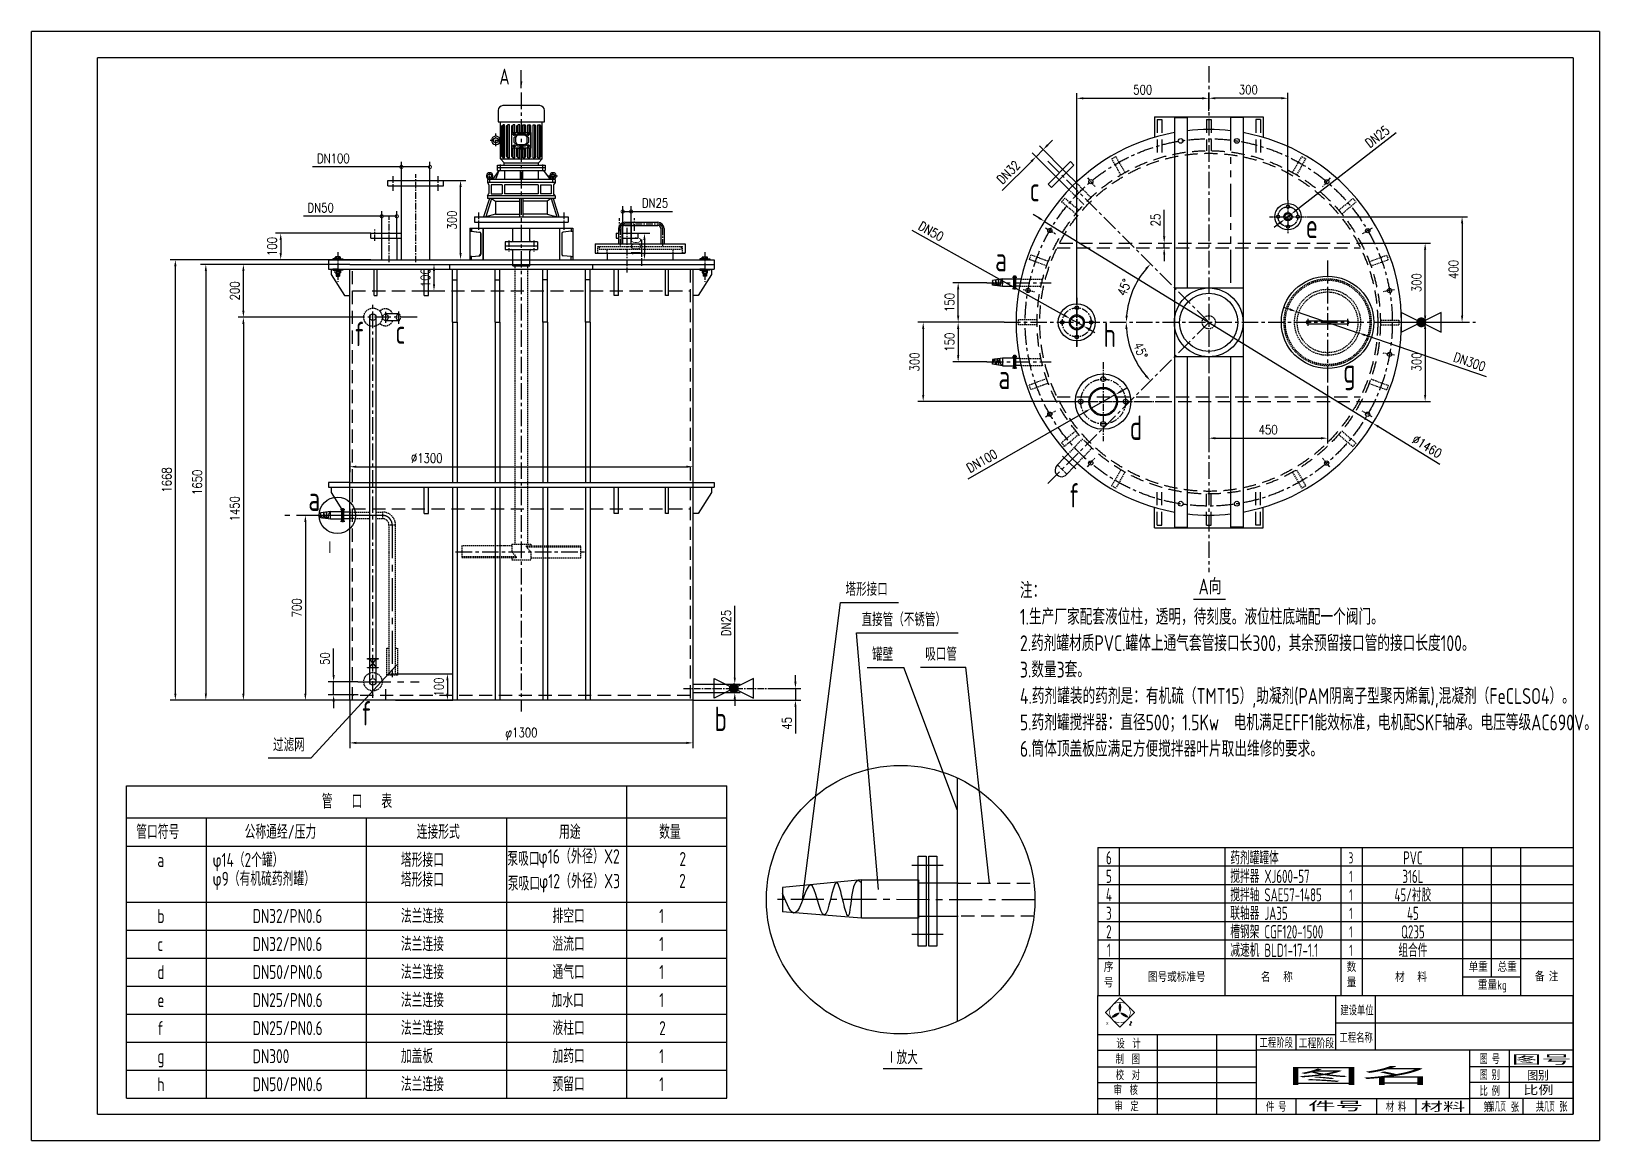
# Model space of a CAD drawing. Header units: millimetres. Extents: x -250 to 5690, y -100 to 4100.
import ezdxf
from ezdxf.enums import TextEntityAlignment as Align

# ---------------------------------------------------------------- set-up
doc = ezdxf.new("R2010")
doc.units = ezdxf.units.MM
doc.header["$LTSCALE"] = 100
for name, pattern in [('CENTER', [2, 1.25, -0.25, 0.25, -0.25]), ('DASHED', [0.75, 0.5, -0.25]), ('PHANTOM', [2.5, 1.25, -0.25, 0.25, -0.25, 0.25, -0.25])]:
    doc.linetypes.add(name, pattern=pattern)
for name, color, linetype in [('1轮廓实线层', 7, 'Continuous'), ('2细线层', 4, 'Continuous'), ('3中心线层', 1, 'CENTER'), ('4虚线层', 6, 'DASHED'), ('6文字层', 3, 'Continuous'), ('7标注层', 4, 'Continuous'), ('9双点划线层', 6, 'PHANTOM'), ('RAHMEN025', 7, 'Continuous'), ('图框层', 7, 'Continuous')]:
    doc.layers.add(name, color=color, linetype=linetype)
doc.styles.add('PC_TEXTSTYLE', font='isocp.shx', dxfattribs={"width": 0.8, "bigfont": 'hzfs.shx'})
doc.styles.get("Standard").update_dxf_attribs({"font": 'isocp.shx', "width": 0.707, "bigfont": 'hztxt.shx'})
doc.styles.add('TH_GBDIM', font='romans.shx', dxfattribs={"width": 0.8, "bigfont": 'gbcbig.shx'})
doc.dimstyles.new('TH_GBDIM', dxfattribs={"dimscale": 10, "dimtxt": 3.5, "dimasz": 2.5, "dimexe": 2, "dimexo": 0, "dimgap": 1.5, "dimtad": 1, "dimdec": 1, "dimzin": 0, "dimdsep": 46, "dimtxsty": 'TH_GBDIM', "dimcen": 2.5, "dimclrd": 130, "dimclre": 130, "dimclrt": 3, "dimadec": 0, "dimazin": 0, "dimtfac": 0.714286, "dimtdec": 1, "dimtmove": 0, "dimatfit": 3, "dimfxl": 1, "dimtzin": 0, "dimlwd": -1, "dimlwe": -1, "dimarcsym": 0})

msp = doc.modelspace()

# ---------------------------------------------------------------- texts
at = {"layer": '2细线层', "char_height": 50, "attachment_point": 1, "style": 'PC_TEXTSTYLE'}
for s, insert, width in [('Ⅰ', (860.84, 2170.07), 171.3775), ('塔形接口', (2833.68, 2012.54), 171.3775), ('直接管（不锈管）', (2894.42, 1897.84), 331.2747), ('罐壁', (2934.35, 1766.19), 331.2747), ('吸口管', (3136.01, 1766.99), 331.2747), ('过滤网', (665.2, 1423.58), 171.3775), ('Ⅰ放大', (2987.38, 239.76), 171.3775)]:
    msp.add_mtext(s, dxfattribs=dict(at, insert=insert, width=width))
at = {"layer": '6文字层', "width": 0.768}
for s, height, p in [('管   口   表', 54, (850.01, 1157.48)), ('管口符号', 53.071, (147.37, 1042.33)), ('公称通经/压力', 53.071, (557.92, 1042.33)), ('连接形式', 53.071, (1209.53, 1042.33)), ('用途', 53.071, (1748.72, 1042.33)), ('数量', 53.071, (2127.8, 1042.33)), ('φ16（外径）X2', 54.432, (1670.59, 949.04)), ('a', 53.07, (227.25, 936.19)), ('φ14（2个罐）', 53.071, (436.42, 936.19)), ('塔形接口', 53.071, (1149.57, 936.19)), ('泵吸口', 53.071, (1552.71, 940.37)), ('2', 53.07, (2204.62, 939.68)), ('φ9（有机硫药剂罐）', 53.071, (436.42, 864.81)), ('塔形接口', 53.071, (1149.57, 861.34)), ('泵吸口', 53.071, (1554.68, 846.88)), ('φ12（外径）X3', 54.432, (1672.56, 855.55)), ('2', 53.07, (2203.71, 856.78)), ('b', 53.07, (227.25, 723.9)), ('DN32/PN0.6', 53.071, (587.92, 723.9)), ('法兰连接', 53.071, (1149.57, 723.9)), ('排空口', 53.071, (1723.65, 723.9)), ('1', 53.07, (2127.8, 723.9)), ('c', 53.07, (227.25, 617.76)), ('DN32/PN0.6', 53.071, (587.92, 617.76)), ('法兰连接', 53.071, (1149.57, 617.76)), ('溢流口', 53.071, (1723.65, 617.76)), ('1', 53.07, (2127.8, 617.76)), ('d', 53.07, (227.25, 511.62)), ('DN50/PN0.6', 53.071, (587.92, 511.62)), ('法兰连接', 53.071, (1149.57, 511.62)), ('通气口', 53.071, (1723.65, 511.62)), ('1', 53.07, (2127.8, 511.62)), ('e', 53.07, (227.25, 405.48)), ('DN25/PN0.6', 53.071, (587.92, 405.48)), ('法兰连接', 53.071, (1149.57, 405.48)), ('加水口', 53.071, (1720.44, 404.52)), ('1', 53.07, (2127.8, 405.48)), ('法兰连接', 53.071, (1149.57, 299.33)), ('液柱口', 53.071, (1723.65, 299.33)), ('f', 53.07, (227.25, 299.33)), ('DN25/PN0.6', 53.071, (587.92, 299.33)), ('2', 53.07, (2127.8, 299.33)), ('DN300', 53.071, (587.92, 193.19)), ('加盖板', 53.071, (1149.57, 193.19)), ('加药口', 53.071, (1723.65, 193.19)), ('1', 53.07, (2127.8, 193.19)), ('g', 53.07, (227.25, 193.19)), ('h', 53.07, (227.25, 87.05)), ('DN50/PN0.6', 53.071, (587.92, 87.05)), ('法兰连接', 53.071, (1149.57, 87.05)), ('预留口', 53.071, (1723.65, 87.05)), ('1', 53.07, (2127.8, 87.05))]:
    msp.add_text(s, height=height, dxfattribs=at).set_placement(p)
at = {"layer": '6文字层', "style": 'PC_TEXTSTYLE', "width": 0.667}
for s, p in [('建设单位', (4707.94, 374.24)), ('工程名称', (4704.73, 270.92)), ('审  核', (3849.15, 72.63))]:
    msp.add_text(s, height=35, dxfattribs=at).set_placement(p)
for s, p in [('设  计 ', (3912.98, 269.5)), ('工程阶段', (4465, 272.38)), ('制  图 ', (3910.29, 210.33)), (' 图 号 ', (5273.75, 210.09)), ('校  对 ', (3910.29, 150.33)), (' 图 别 ', (5273.75, 150.09)), (' 比 例 ', (5273.75, 90.09)), ('审  定', (3898.13, 31.89)), (' 件 号 ', (4465, 30)), (' 材 料 ', (4919.38, 30)), ('  第     张', (5302.78, 28.81)), ('  共    张', (5493.47, 30.12))]:
    msp.add_text(s, height=35, dxfattribs=at).set_placement(p, align=Align.MIDDLE)
at = {"layer": '6文字层', "char_height": 60, "attachment_point": 1, "style": 'PC_TEXTSTYLE'}
for s, insert, width in [('A', (1522.38, 3958.72), 8333.5958), ('注：\\P1.生产厂家配套液位柱，透明，待刻度。液位柱底端配一个阀门。\\P2.药剂罐材质PVC.罐体上通气套管接口长300，其余预留接口管的接口长度100。\\P3.数量3套。\\P4.药剂罐装的药剂是：有机硫（TMT15）,助凝剂(PAM阴离子型聚丙烯氰),混凝剂（FeCLSO4）。\\P5.药剂罐搅拌器：直径500；1.5Kw  电机满足EFF1能效标准，电机配SKF轴承。电压等级AC690V。\\P6.筒体顶盖板应满足方便搅拌器叶片取出维修的要求。', (3494.29, 2013.38), 2153.567), ('A向', (4170.83, 2028.07), 8333.5958)]:
    msp.add_mtext(s, dxfattribs=dict(at, insert=insert, width=width))
at = {"layer": '6文字层', "char_height": 11.9664, "width": 26.4693, "attachment_point": 1}
for s, insert in [('\\fCommercialScript BT|b0|i0|c0|p66;X', (3820.33, 349.64)), ('\\Fscriptc.shx;Z', (3907.95, 349.4))]:
    msp.add_mtext(s, dxfattribs=dict(at, insert=insert))
at = {"layer": '6文字层', "style": 'PC_TEXTSTYLE'}
for tag, height, width, p, p2 in [('工程阶段', 35, 0.987242, (4549.81, 250.11), (4684.23, 250.11)), ('图名', 65, 4.745732, (4504.94, 111.02), (5063.27, 111.02)), ('图号', 35, 3.417498, (5356.47, 187.29), (5583.73, 187.29)), ('图别', 35, 1.215572, (5416.74, 127.81), (5497.58, 127.81)), ('件号', 35, 3.134223, (4585.38, 11.24), (4793.8, 11.24)), ('材料', 35, 2.509982, (5012.18, 9.2), (5180.85, 9.2))]:
    msp.add_attdef(tag, text='', height=height, dxfattribs=dict(at, width=width)).set_placement(p, p2, align=Align.FIT)
at = {"layer": '6文字层', "style": 'PC_TEXTSTYLE', "flags": 8}
for tag, width, p, p2 in [('比例', 1.703651, (5401.05, 72.17), (5514.94, 72.17)), ('共几页', 0.59982, (5458.62, 9.39), (5519.5, 9.39))]:
    msp.add_attdef(tag, text='', height=35, dxfattribs=dict(at, width=width)).set_placement(p, p2, align=Align.FIT)
at = {"layer": '6文字层', "color": 3, "style": 'PC_TEXTSTYLE', "width": 0.638518, "flags": 8}
msp.add_attdef('第几页', text='', height=35, dxfattribs=at).set_placement((5270.48, 9.81), (5335.29, 9.81), align=Align.FIT)
at = {"layer": 'RAHMEN025', "width": 0.768}
for s, p in [('c', (3531.27, 3455.87)), ('e', (4576.76, 3317.22)), ('a', (3400.36, 3191.53)), ('f', (971.76, 2908.04)), ('c', (1128.84, 2916.89)), ('h', (3811.08, 2904.68)), ('a', (3412.83, 2745.38)), ('g', (4718.85, 2769.3)), ('d', (3910.64, 2553.25)), ('f', (3678.97, 2297.09)), ('a', (798.93, 2284.43)), ('f', (998.44, 1472.06)), ('b', (2337.28, 1450.81))]:
    msp.add_text(s, height=92.14, dxfattribs=at).set_placement(p)

# ---------------------------------------------------------------- blocks, each defined once
blk = doc.blocks.new('*D18')
at = {"layer": '1轮廓实线层', "color": 130, "ltscale": 0.1, "transparency": 16777216}
for p, q in [((894.8, 1662.5), (894.8, 1762.8)), ((986.4, 1637.5), (874.8, 1637.5)), ((894.8, 1587.4), (894.8, 1637.5)), ((988.4, 1587.4), (874.8, 1587.4)), ((894.8, 1562.4), (894.8, 1537.4))]:
    blk.add_line(p, q, dxfattribs=at)
for points in [[(890.6, 1662.5), (899, 1662.5), (894.8, 1637.5)], [(890.6, 1562.4), (899, 1562.4), (894.8, 1587.4)]]:
    blk.add_solid(points, dxfattribs=at)
at = {"layer": 'Defpoints', "color": 0, "ltscale": 0.1, "transparency": 16777216}
for p in [(894.8, 1637.5), (986.4, 1637.5), (988.4, 1587.4)]:
    blk.add_point(p, dxfattribs=at)
at = {"layer": '1轮廓实线层', "color": 3, "ltscale": 0.1, "transparency": 16777216, "insert": (862.3, 1725.2), "char_height": 35, "attachment_point": 5, "rotation": 90, "style": 'TH_GBDIM'}
blk.add_mtext('50', dxfattribs=at)
blk = doc.blocks.new('*D17')
at = {"layer": '1轮廓实线层', "color": 130, "ltscale": 0.1, "transparency": 16777216}
for p, q in [((1129.6, 1667.5), (1345.8, 1667.5)), ((1325.8, 1642.5), (1325.8, 1592.5)), ((1129.6, 1567.5), (1345.8, 1567.5))]:
    blk.add_line(p, q, dxfattribs=at)
for points in [[(1321.6, 1642.5), (1329.9, 1642.5), (1325.8, 1667.5)], [(1321.6, 1592.5), (1329.9, 1592.5), (1325.8, 1567.5)]]:
    blk.add_solid(points, dxfattribs=at)
at = {"layer": 'Defpoints', "color": 0, "ltscale": 0.1, "transparency": 16777216}
for p in [(1129.6, 1667.5), (1129.6, 1567.5), (1325.8, 1567.5)]:
    blk.add_point(p, dxfattribs=at)
at = {"layer": '1轮廓实线层', "color": 3, "ltscale": 0.1, "transparency": 16777216, "insert": (1293.3, 1617.5), "char_height": 35, "attachment_point": 5, "rotation": 90, "style": 'TH_GBDIM'}
blk.add_mtext('100', dxfattribs=at)
blk = doc.blocks.new('*D16')
at = {"layer": '1轮廓实线层', "color": 130, "ltscale": 0.1, "transparency": 16777216}
for p, q in [((923.1, 2267.4), (767.9, 2267.4)), ((787.9, 2242.4), (787.9, 1592.5)), ((916.8, 1567.5), (767.9, 1567.5))]:
    blk.add_line(p, q, dxfattribs=at)
for points in [[(783.7, 2242.4), (792, 2242.4), (787.9, 2267.4)], [(783.7, 1592.5), (792, 1592.5), (787.9, 1567.5)]]:
    blk.add_solid(points, dxfattribs=at)
at = {"layer": 'Defpoints', "color": 0, "ltscale": 0.1, "transparency": 16777216}
for p in [(923.1, 2267.4), (787.9, 1567.5), (916.8, 1567.5)]:
    blk.add_point(p, dxfattribs=at)
at = {"layer": '1轮廓实线层', "color": 3, "ltscale": 0.1, "transparency": 16777216, "insert": (755.4, 1917.5), "char_height": 35, "attachment_point": 5, "rotation": 90, "style": 'TH_GBDIM'}
blk.add_mtext('700', dxfattribs=at)
blk = doc.blocks.new('*D15')
at = {"layer": '1轮廓实线层', "color": 130, "ltscale": 0.1, "transparency": 16777216}
for p, q in [((875.7, 3217.5), (390.8, 3217.5)), ((410.8, 3192.5), (410.8, 1592.5)), ((955.7, 1567.5), (390.8, 1567.5))]:
    blk.add_line(p, q, dxfattribs=at)
for points in [[(406.7, 3192.5), (415, 3192.5), (410.8, 3217.5)], [(406.7, 1592.5), (415, 1592.5), (410.8, 1567.5)]]:
    blk.add_solid(points, dxfattribs=at)
at = {"layer": 'Defpoints', "color": 0, "ltscale": 0.1, "transparency": 16777216}
for p in [(875.7, 3217.5), (410.8, 1567.5), (955.7, 1567.5)]:
    blk.add_point(p, dxfattribs=at)
at = {"layer": '1轮廓实线层', "color": 3, "ltscale": 0.1, "transparency": 16777216, "insert": (378.3, 2392.5), "char_height": 35, "attachment_point": 5, "rotation": 90, "style": 'TH_GBDIM'}
blk.add_mtext('1650{}{}', dxfattribs=at)
blk = doc.blocks.new('*D14')
at = {"layer": '1轮廓实线层', "color": 130, "ltscale": 0.1, "transparency": 16777216}
for p, q in [((955.7, 1567.5), (955.7, 1386)), ((2255.7, 1567.5), (2255.7, 1386)), ((980.7, 1406), (2230.7, 1406))]:
    blk.add_line(p, q, dxfattribs=at)
for points in [[(980.7, 1410.1), (980.7, 1401.8), (955.7, 1406)], [(2230.7, 1410.1), (2230.7, 1401.8), (2255.7, 1406)]]:
    blk.add_solid(points, dxfattribs=at)
at = {"layer": 'Defpoints', "color": 0, "ltscale": 0.1, "transparency": 16777216}
for p in [(955.7, 1567.5), (2255.7, 1567.5), (2255.7, 1406)]:
    blk.add_point(p, dxfattribs=at)
at = {"layer": '1轮廓实线层', "color": 3, "ltscale": 0.1, "transparency": 16777216, "insert": (1605.7, 1439.4), "char_height": 35, "attachment_point": 5, "style": 'TH_GBDIM'}
blk.add_mtext('φ1300', dxfattribs=at)
blk = doc.blocks.new('*D19')
at = {"layer": '1轮廓实线层', "color": 130, "ltscale": 0.1, "transparency": 16777216}
for p, q in [((3709.5, 3091.6), (3709.5, 3866.5)), ((4209.5, 3799.4), (4209.5, 3866.5)), ((3734.5, 3846.5), (4184.5, 3846.5))]:
    blk.add_line(p, q, dxfattribs=at)
for points in [[(3734.5, 3850.7), (3734.5, 3842.4), (3709.5, 3846.5)], [(4184.5, 3850.7), (4184.5, 3842.4), (4209.5, 3846.5)]]:
    blk.add_solid(points, dxfattribs=at)
at = {"layer": 'Defpoints', "color": 0, "ltscale": 0.1, "transparency": 16777216}
for p in [(4209.5, 3846.5), (4209.5, 3799.4), (3709.5, 3091.6)]:
    blk.add_point(p, dxfattribs=at)
at = {"layer": '1轮廓实线层', "color": 3, "ltscale": 0.1, "transparency": 16777216, "insert": (3959.5, 3879), "char_height": 35, "attachment_point": 5, "style": 'TH_GBDIM'}
blk.add_mtext('500{}{}', dxfattribs=at)
blk = doc.blocks.new('*D20')
at = {"layer": '1轮廓实线层', "color": 130, "ltscale": 0.1, "transparency": 16777216}
for p, q in [((4209.5, 2792.2), (4209.5, 2539.6)), ((4659.5, 2748.4), (4659.5, 2539.6)), ((4234.5, 2559.6), (4634.5, 2559.6))]:
    blk.add_line(p, q, dxfattribs=at)
for points in [[(4234.5, 2563.7), (4234.5, 2555.4), (4209.5, 2559.6)], [(4634.5, 2563.7), (4634.5, 2555.4), (4659.5, 2559.6)]]:
    blk.add_solid(points, dxfattribs=at)
at = {"layer": 'Defpoints', "color": 0, "ltscale": 0.1, "transparency": 16777216}
for p in [(4209.5, 2792.2), (4659.5, 2748.4), (4659.5, 2559.6)]:
    blk.add_point(p, dxfattribs=at)
at = {"layer": '1轮廓实线层', "color": 3, "ltscale": 0.1, "transparency": 16777216, "insert": (4434.5, 2592.1), "char_height": 35, "attachment_point": 5, "style": 'TH_GBDIM'}
blk.add_mtext('450{}{}', dxfattribs=at)
blk = doc.blocks.new('*D21')
at = {"layer": '1轮廓实线层', "color": 130, "ltscale": 0.1, "transparency": 16777216}
for p, q in [((4209.5, 3836.4), (4209.5, 3866.8)), ((4509.5, 3460.9), (4509.5, 3866.8)), ((4484.5, 3846.8), (4234.5, 3846.8))]:
    blk.add_line(p, q, dxfattribs=at)
for points in [[(4234.5, 3851), (4234.5, 3842.6), (4209.5, 3846.8)], [(4484.5, 3851), (4484.5, 3842.6), (4509.5, 3846.8)]]:
    blk.add_solid(points, dxfattribs=at)
at = {"layer": 'Defpoints', "color": 0, "ltscale": 0.1, "transparency": 16777216}
for p in [(4209.5, 3846.8), (4209.5, 3836.4), (4509.5, 3460.9)]:
    blk.add_point(p, dxfattribs=at)
at = {"layer": '1轮廓实线层', "color": 3, "ltscale": 0.1, "transparency": 16777216, "insert": (4359.5, 3879.3), "char_height": 35, "attachment_point": 5, "style": 'TH_GBDIM'}
blk.add_mtext('300{}{}', dxfattribs=at)
blk = doc.blocks.new('*D22')
at = {"layer": '1轮廓实线层', "color": 130, "ltscale": 0.1, "transparency": 16777216}
for p, q in [((4580, 3398.4), (5189, 3398.4)), ((5169, 3373.4), (5169, 3023.4)), ((4939.8, 2998.4), (5189, 2998.4))]:
    blk.add_line(p, q, dxfattribs=at)
for points in [[(5164.9, 3373.4), (5173.2, 3373.4), (5169, 3398.4)], [(5164.9, 3023.4), (5173.2, 3023.4), (5169, 2998.4)]]:
    blk.add_solid(points, dxfattribs=at)
at = {"layer": 'Defpoints', "color": 0, "ltscale": 0.1, "transparency": 16777216}
for p in [(4580, 3398.4), (4939.8, 2998.4), (5169, 2998.4)]:
    blk.add_point(p, dxfattribs=at)
at = {"layer": '1轮廓实线层', "color": 3, "ltscale": 0.1, "transparency": 16777216, "insert": (5136.5, 3198.4), "char_height": 35, "attachment_point": 5, "rotation": 90, "style": 'TH_GBDIM'}
blk.add_mtext('400{}{}', dxfattribs=at)
blk = doc.blocks.new('*D23')
at = {"layer": '1轮廓实线层', "color": 130, "ltscale": 0.1, "transparency": 16777216}
for p, q in [((3369.2, 3148.4), (3240.3, 3148.4)), ((3260.3, 3023.4), (3260.3, 3123.4)), ((3434.3, 2998.4), (3240.3, 2998.4))]:
    blk.add_line(p, q, dxfattribs=at)
for points in [[(3256.1, 3123.4), (3264.5, 3123.4), (3260.3, 3148.4)], [(3256.1, 3023.4), (3264.5, 3023.4), (3260.3, 2998.4)]]:
    blk.add_solid(points, dxfattribs=at)
at = {"layer": 'Defpoints', "color": 0, "ltscale": 0.1, "transparency": 16777216}
for p in [(3260.3, 3148.4), (3369.2, 3148.4), (3434.3, 2998.4)]:
    blk.add_point(p, dxfattribs=at)
at = {"layer": '1轮廓实线层', "color": 3, "ltscale": 0.1, "transparency": 16777216, "insert": (3227.8, 3073.4), "char_height": 35, "attachment_point": 5, "rotation": 90, "style": 'TH_GBDIM'}
blk.add_mtext('150{}{}', dxfattribs=at)
blk = doc.blocks.new('*D24')
at = {"layer": '1轮廓实线层', "color": 130, "ltscale": 0.1, "transparency": 16777216}
for p, q in [((3434.3, 2998.4), (3240.3, 2998.4)), ((3260.3, 2973.4), (3260.3, 2873.4)), ((3369.2, 2848.4), (3240.3, 2848.4))]:
    blk.add_line(p, q, dxfattribs=at)
for points in [[(3256.1, 2973.4), (3264.5, 2973.4), (3260.3, 2998.4)], [(3256.1, 2873.4), (3264.5, 2873.4), (3260.3, 2848.4)]]:
    blk.add_solid(points, dxfattribs=at)
at = {"layer": 'Defpoints', "color": 0, "ltscale": 0.1, "transparency": 16777216}
for p in [(3434.3, 2998.4), (3260.3, 2848.4), (3369.2, 2848.4)]:
    blk.add_point(p, dxfattribs=at)
at = {"layer": '1轮廓实线层', "color": 3, "ltscale": 0.1, "transparency": 16777216, "insert": (3227.8, 2923.4), "char_height": 35, "attachment_point": 5, "rotation": 90, "style": 'TH_GBDIM'}
blk.add_mtext('150{}{}', dxfattribs=at)
blk = doc.blocks.new('*D25')
at = {"layer": '1轮廓实线层', "color": 130, "ltscale": 0.1, "transparency": 16777216}
for p, q in [((3434.3, 2998.4), (3107.9, 2998.4)), ((3127.9, 2973.4), (3127.9, 2723.4)), ((3646.1, 2698.4), (3107.9, 2698.4))]:
    blk.add_line(p, q, dxfattribs=at)
for points in [[(3123.8, 2973.4), (3132.1, 2973.4), (3127.9, 2998.4)], [(3123.8, 2723.4), (3132.1, 2723.4), (3127.9, 2698.4)]]:
    blk.add_solid(points, dxfattribs=at)
at = {"layer": 'Defpoints', "color": 0, "ltscale": 0.1, "transparency": 16777216}
for p in [(3434.3, 2998.4), (3127.9, 2698.4), (3646.1, 2698.4)]:
    blk.add_point(p, dxfattribs=at)
at = {"layer": '1轮廓实线层', "color": 3, "ltscale": 0.1, "transparency": 16777216, "insert": (3095.4, 2848.4), "char_height": 35, "attachment_point": 5, "rotation": 90, "style": 'TH_GBDIM'}
blk.add_mtext('300{}{}', dxfattribs=at)
blk = doc.blocks.new('_DotSmall')
at = {"color": 0, "linetype": 'ByBlock', "const_width": 0.5}
blk.add_lwpolyline([(-0.0625, 0, 1), (0.0625, 0, 1)], format="xyb", close=True, dxfattribs=at)
blk = doc.blocks.new('*D26')
at = {"layer": '1轮廓实线层', "color": 130, "ltscale": 0.1, "transparency": 16777216}
for p, q in [((1077.2, 3399.8), (780.2, 3399.8)), ((1077.2, 3317.5), (1077.2, 3419.8)), ((1134.2, 3399.8), (1077.2, 3399.8)), ((1134.2, 3317.5), (1134.2, 3419.8))]:
    blk.add_line(p, q, dxfattribs=at)
at = {"layer": 'Defpoints', "color": 0, "ltscale": 0.1, "transparency": 16777216}
for p in [(1134.2, 3399.8), (1077.2, 3317.5), (1134.2, 3317.5)]:
    blk.add_point(p, dxfattribs=at)
at = {"layer": '1轮廓实线层', "color": 130, "ltscale": 0.1, "transparency": 16777216, "xscale": 25, "yscale": 25, "zscale": 25, "rotation": 180}
blk.add_blockref('_DotSmall', (1077.2, 3399.8), dxfattribs=at)
at = {"layer": '1轮廓实线层', "color": 130, "ltscale": 0.1, "transparency": 16777216, "xscale": 25, "yscale": 25, "zscale": 25}
blk.add_blockref('_DotSmall', (1134.2, 3399.8), dxfattribs=at)
at = {"layer": '1轮廓实线层', "color": 3, "ltscale": 0.1, "transparency": 16777216, "insert": (845.9, 3432.3), "char_height": 35, "attachment_point": 5, "style": 'TH_GBDIM'}
blk.add_mtext('DN50{}{}', dxfattribs=at)
blk = doc.blocks.new('*D27')
at = {"layer": '1轮廓实线层', "color": 130, "ltscale": 0.1, "transparency": 16777216}
for p, q in [((1151.7, 3586.6), (814.7, 3586.6)), ((1151.7, 3515.5), (1151.7, 3606.6)), ((1259.7, 3586.6), (1151.7, 3586.6)), ((1259.7, 3515.5), (1259.7, 3606.6))]:
    blk.add_line(p, q, dxfattribs=at)
at = {"layer": 'Defpoints', "color": 0, "ltscale": 0.1, "transparency": 16777216}
for p in [(1259.7, 3586.6), (1151.7, 3515.5), (1259.7, 3515.5)]:
    blk.add_point(p, dxfattribs=at)
at = {"layer": '1轮廓实线层', "color": 130, "ltscale": 0.1, "transparency": 16777216, "xscale": 25, "yscale": 25, "zscale": 25, "rotation": 180}
blk.add_blockref('_DotSmall', (1151.7, 3586.6), dxfattribs=at)
at = {"layer": '1轮廓实线层', "color": 130, "ltscale": 0.1, "transparency": 16777216, "xscale": 25, "yscale": 25, "zscale": 25}
blk.add_blockref('_DotSmall', (1259.7, 3586.6), dxfattribs=at)
at = {"layer": '1轮廓实线层', "color": 3, "ltscale": 0.1, "transparency": 16777216, "insert": (893.7, 3619.1), "char_height": 35, "attachment_point": 5, "style": 'TH_GBDIM'}
blk.add_mtext('DN100{}{}', dxfattribs=at)
blk = doc.blocks.new('*D28')
at = {"layer": '1轮廓实线层', "color": 130, "ltscale": 0.1, "transparency": 16777216}
for p, q in [((1989.8, 3317.4), (1989.8, 3437.8)), ((1989.8, 3417.8), (2021.8, 3417.8)), ((2021.8, 3317.4), (2021.8, 3437.8)), ((2021.8, 3417.8), (2178.1, 3417.8))]:
    blk.add_line(p, q, dxfattribs=at)
at = {"layer": 'Defpoints', "color": 0, "ltscale": 0.1, "transparency": 16777216}
for p in [(2021.8, 3417.8), (1989.8, 3317.4), (2021.8, 3317.4)]:
    blk.add_point(p, dxfattribs=at)
at = {"layer": '1轮廓实线层', "color": 130, "ltscale": 0.1, "transparency": 16777216, "xscale": 25, "yscale": 25, "zscale": 25, "rotation": 180}
blk.add_blockref('_DotSmall', (1989.8, 3417.8), dxfattribs=at)
at = {"layer": '1轮廓实线层', "color": 130, "ltscale": 0.1, "transparency": 16777216, "xscale": 25, "yscale": 25, "zscale": 25}
blk.add_blockref('_DotSmall', (2021.8, 3417.8), dxfattribs=at)
at = {"layer": '1轮廓实线层', "color": 3, "ltscale": 0.1, "transparency": 16777216, "insert": (2112.5, 3450.3), "char_height": 35, "attachment_point": 5, "style": 'TH_GBDIM'}
blk.add_mtext('DN25{}{}', dxfattribs=at)
blk = doc.blocks.new('$VALVE$00000333')
for p, q in [((125, 62.5), (-125, -62.5)), ((-125, 62.5), (125, -62.5)), ((-125, -62.5), (-125, 62.5)), ((125, -62.5), (125, 62.5))]:
    blk.add_line(p, q)
at = {"const_width": 31.25}
blk.add_lwpolyline([(-15.625, 0, 1), (15.625, 0, 1)], format="xyb", close=True, dxfattribs=at)
for p in [(-125, 0), (125, 0)]:
    blk.add_point(p)
blk = doc.blocks.new('*D30')
at = {"layer": '1轮廓实线层', "color": 130, "ltscale": 0.1, "transparency": 16777216}
for p, q in [((984.3, 3017.4), (533.1, 3017.4)), ((553.1, 2992.4), (553.1, 1592.5)), ((832.3, 1567.5), (533.1, 1567.5))]:
    blk.add_line(p, q, dxfattribs=at)
for points in [[(548.9, 2992.4), (557.2, 2992.4), (553.1, 3017.4)], [(548.9, 1592.5), (557.2, 1592.5), (553.1, 1567.5)]]:
    blk.add_solid(points, dxfattribs=at)
at = {"layer": 'Defpoints', "color": 0, "ltscale": 0.1, "transparency": 16777216}
for p in [(984.3, 3017.4), (553.1, 1567.5), (832.3, 1567.5)]:
    blk.add_point(p, dxfattribs=at)
at = {"layer": '1轮廓实线层', "color": 3, "ltscale": 0.1, "transparency": 16777216, "insert": (520.6, 2292.4), "char_height": 35, "attachment_point": 5, "rotation": 90, "style": 'TH_GBDIM'}
blk.add_mtext('1450{}{}', dxfattribs=at)
blk = doc.blocks.new('*D31')
at = {"layer": '1轮廓实线层', "color": 130, "ltscale": 0.1, "transparency": 16777216}
for p, q in [((2557.6, 1612.5), (2664, 1612.5)), ((2644, 1637.5), (2644, 1662.5)), ((2644, 1612.5), (2644, 1567.5)), ((2255.7, 1567.5), (2664, 1567.5)), ((2644, 1542.5), (2644, 1442.1))]:
    blk.add_line(p, q, dxfattribs=at)
for points in [[(2639.9, 1637.5), (2648.2, 1637.5), (2644, 1612.5)], [(2639.9, 1542.5), (2648.2, 1542.5), (2644, 1567.5)]]:
    blk.add_solid(points, dxfattribs=at)
at = {"layer": 'Defpoints', "color": 0, "ltscale": 0.1, "transparency": 16777216}
for p in [(2557.6, 1612.5), (2255.7, 1567.5), (2644, 1567.5)]:
    blk.add_point(p, dxfattribs=at)
at = {"layer": '1轮廓实线层', "color": 3, "ltscale": 0.1, "transparency": 16777216, "insert": (2611.5, 1479.8), "char_height": 35, "attachment_point": 5, "rotation": 90, "style": 'TH_GBDIM'}
blk.add_mtext('45{}{}', dxfattribs=at)
blk = doc.blocks.new('*D32')
at = {"layer": '1轮廓实线层', "color": 130, "ltscale": 0.1, "transparency": 16777216}
for p, q in [((2414.3, 1653.5), (2414.3, 1925.5)), ((2335.7, 1628.5), (2434.3, 1628.5)), ((2414.3, 1596.5), (2414.3, 1628.5)), ((2335.7, 1596.5), (2434.3, 1596.5)), ((2414.3, 1571.5), (2414.3, 1546.5))]:
    blk.add_line(p, q, dxfattribs=at)
for points in [[(2410.1, 1653.5), (2418.4, 1653.5), (2414.3, 1628.5)], [(2410.1, 1571.5), (2418.4, 1571.5), (2414.3, 1596.5)]]:
    blk.add_solid(points, dxfattribs=at)
at = {"layer": 'Defpoints', "color": 0, "ltscale": 0.1, "transparency": 16777216}
for p in [(2335.7, 1628.5), (2335.7, 1596.5), (2414.3, 1596.5)]:
    blk.add_point(p, dxfattribs=at)
at = {"layer": '1轮廓实线层', "color": 3, "ltscale": 0.1, "transparency": 16777216, "insert": (2381.8, 1859.8), "char_height": 35, "attachment_point": 5, "rotation": 90, "style": 'TH_GBDIM'}
blk.add_mtext('DN25{}{}', dxfattribs=at)
blk = doc.blocks.new('*D33')
at = {"layer": '1轮廓实线层', "color": 130, "ltscale": 0.1, "transparency": 16777216}
blk.add_arc((4209.2, 2998.4), 312.4, 184.58659, 220.41341, dxfattribs=at)
for points in [[(3893.6, 2973.2), (3901.9, 2973.5), (3896.8, 2998.4)], [(3974.4, 2798.7), (3968.3, 2793), (3988.3, 2777.5)]]:
    blk.add_solid(points, dxfattribs=at)
at = {"layer": 'Defpoints', "color": 0, "ltscale": 0.1, "transparency": 16777216}
for p in [(3434.3, 2998.4), (4209.5, 2998.7), (5220, 2998.4), (3907.4, 2917.5), (3551.7, 2340.9)]:
    blk.add_point(p, dxfattribs=at)
at = {"layer": '1轮廓实线层', "color": 3, "ltscale": 0.1, "transparency": 16777216, "insert": (3951.5, 2891.6), "char_height": 35, "attachment_point": 5, "rotation": 292.5, "style": 'TH_GBDIM'}
blk.add_mtext('45°', dxfattribs=at)
blk = doc.blocks.new('*D34')
at = {"layer": '1轮廓实线层', "color": 130, "ltscale": 0.1, "transparency": 16777216}
for p, q in [((3599.7, 3670), (3617.4, 3687.7)), ((3642.5, 3538.1), (3541.1, 3639.6)), ((3582.1, 3652.3), (3555.2, 3625.4)), ((3669.4, 3565), (3567.9, 3666.5)), ((3537.5, 3607.8), (3427, 3497.2))]:
    blk.add_line(p, q, dxfattribs=at)
for points in [[(3534.6, 3610.7), (3540.5, 3604.8), (3555.2, 3625.4)], [(3596.8, 3672.9), (3602.7, 3667), (3582.1, 3652.3)]]:
    blk.add_solid(points, dxfattribs=at)
at = {"layer": 'Defpoints', "color": 0, "ltscale": 0.1, "transparency": 16777216}
for p in [(3555.2, 3625.4), (3669.4, 3565), (3642.5, 3538.1)]:
    blk.add_point(p, dxfattribs=at)
at = {"layer": '1轮廓实线层', "color": 3, "ltscale": 0.1, "transparency": 16777216, "insert": (3450.4, 3566.6), "char_height": 35, "attachment_point": 5, "rotation": 45, "style": 'TH_GBDIM'}
blk.add_mtext('DN32{}{}', dxfattribs=at)
blk = doc.blocks.new('*D35')
at = {"layer": '1轮廓实线层', "color": 130, "ltscale": 0.1, "transparency": 16777216}
for p, q in [((4517.6, 3046.9), (4493.9, 3055)), ((4541.2, 3038.8), (4777.8, 2957.9)), ((5262, 2792.3), (4801.4, 2949.8))]:
    blk.add_line(p, q, dxfattribs=at)
for points in [[(4518.9, 3050.9), (4516.2, 3043), (4541.2, 3038.8)], [(4802.8, 2953.8), (4800.1, 2945.9), (4777.8, 2957.9)]]:
    blk.add_solid(points, dxfattribs=at)
at = {"layer": 'Defpoints', "color": 0, "ltscale": 0.1, "transparency": 16777216}
for p in [(4541.2, 3038.8), (4777.8, 2957.9)]:
    blk.add_point(p, dxfattribs=at)
at = {"layer": '1轮廓实线层', "color": 3, "ltscale": 0.1, "transparency": 16777216, "insert": (5197.7, 2848.6), "char_height": 35, "attachment_point": 5, "rotation": 341.11574, "style": 'TH_GBDIM'}
blk.add_mtext('DN300{}{}', dxfattribs=at)
blk = doc.blocks.new('*D36')
at = {"layer": '1轮廓实线层', "color": 130, "ltscale": 0.1, "transparency": 16777216}
for p, q in [((4919.8, 3716.1), (4541.9, 3423.5)), ((4496.9, 3388.6), (4522.2, 3408.2)), ((4477.1, 3373.3), (4457.3, 3358))]:
    blk.add_line(p, q, dxfattribs=at)
for points in [[(4474.5, 3376.6), (4479.6, 3370), (4496.9, 3388.6)], [(4539.4, 3426.8), (4544.5, 3420.2), (4522.2, 3408.2)]]:
    blk.add_solid(points, dxfattribs=at)
at = {"layer": 'Defpoints', "color": 0, "ltscale": 0.1, "transparency": 16777216}
for p in [(4496.9, 3388.6), (4522.2, 3408.2)]:
    blk.add_point(p, dxfattribs=at)
at = {"layer": '1轮廓实线层', "color": 3, "ltscale": 0.1, "transparency": 16777216, "insert": (4847.9, 3701.6), "char_height": 35, "attachment_point": 5, "rotation": 37.75596, "style": 'TH_GBDIM'}
blk.add_mtext('DN25{}{}', dxfattribs=at)
blk = doc.blocks.new('*D37')
at = {"layer": '1轮廓实线层', "color": 130, "ltscale": 0.1, "transparency": 16777216}
for p, q in [((3878.1, 2737.6), (3899.8, 2750)), ((3856.4, 2725.2), (3762.6, 2671.6)), ((3298, 2406.1), (3740.9, 2659.2))]:
    blk.add_line(p, q, dxfattribs=at)
for points in [[(3876, 2741.2), (3880.2, 2733.9), (3856.4, 2725.2)], [(3738.8, 2662.8), (3743, 2655.6), (3762.6, 2671.6)]]:
    blk.add_solid(points, dxfattribs=at)
at = {"layer": 'Defpoints', "color": 0, "ltscale": 0.1, "transparency": 16777216}
for p in [(3856.4, 2725.2), (3762.6, 2671.6)]:
    blk.add_point(p, dxfattribs=at)
at = {"layer": '1轮廓实线层', "color": 3, "ltscale": 0.1, "transparency": 16777216, "insert": (3350.5, 2473.5), "char_height": 35, "attachment_point": 5, "rotation": 29.74371, "style": 'TH_GBDIM'}
blk.add_mtext('DN100{}{}', dxfattribs=at)
blk = doc.blocks.new('*D38')
at = {"layer": '1轮廓实线层', "color": 130, "ltscale": 0.1, "transparency": 16777216}
for p, q in [((3084.9, 3346.8), (3662.8, 3024.4)), ((3734.4, 2984.5), (3684.6, 3012.2)), ((3756.2, 2972.3), (3778.1, 2960.1))]:
    blk.add_line(p, q, dxfattribs=at)
for points in [[(3664.8, 3028.1), (3660.8, 3020.8), (3684.6, 3012.2)], [(3758.3, 2975.9), (3754.2, 2968.7), (3734.4, 2984.5)]]:
    blk.add_solid(points, dxfattribs=at)
at = {"layer": 'Defpoints', "color": 0, "ltscale": 0.1, "transparency": 16777216}
for p in [(3684.6, 3012.2), (3734.4, 2984.5)]:
    blk.add_point(p, dxfattribs=at)
at = {"layer": '1轮廓实线层', "color": 3, "ltscale": 0.1, "transparency": 16777216, "insert": (3158, 3343.2), "char_height": 35, "attachment_point": 5, "rotation": 330.84324, "style": 'TH_GBDIM'}
blk.add_mtext('DN50{}{}', dxfattribs=at)
blk = doc.blocks.new('*D39')
at = {"layer": '1轮廓实线层', "color": 130, "ltscale": 0.1, "transparency": 16777216}
for p, q in [((1035.7, 3335.5), (674.5, 3335.5)), ((694.5, 3310.5), (694.5, 3260.5)), ((1035.7, 3235.5), (674.5, 3235.5))]:
    blk.add_line(p, q, dxfattribs=at)
for points in [[(690.3, 3310.5), (698.6, 3310.5), (694.5, 3335.5)], [(690.3, 3260.5), (698.6, 3260.5), (694.5, 3235.5)]]:
    blk.add_solid(points, dxfattribs=at)
at = {"layer": 'Defpoints', "color": 0, "ltscale": 0.1, "transparency": 16777216}
for p in [(1035.7, 3335.5), (694.5, 3235.5), (1035.7, 3235.5)]:
    blk.add_point(p, dxfattribs=at)
at = {"layer": '1轮廓实线层', "color": 3, "ltscale": 0.1, "transparency": 16777216, "insert": (662, 3285.5), "char_height": 35, "attachment_point": 5, "rotation": 90, "style": 'TH_GBDIM'}
blk.add_mtext('100{}{}', dxfattribs=at)
blk = doc.blocks.new('*D40')
at = {"layer": '1轮廓实线层', "color": 130, "ltscale": 0.1, "transparency": 16777216}
for p, q in [((1310.7, 3535.5), (1395.6, 3535.5)), ((1375.6, 3260.5), (1375.6, 3510.5)), ((1306.5, 3235.5), (1395.6, 3235.5))]:
    blk.add_line(p, q, dxfattribs=at)
for points in [[(1371.4, 3510.5), (1379.8, 3510.5), (1375.6, 3535.5)], [(1371.4, 3260.5), (1379.8, 3260.5), (1375.6, 3235.5)]]:
    blk.add_solid(points, dxfattribs=at)
at = {"layer": 'Defpoints', "color": 0, "ltscale": 0.1, "transparency": 16777216}
for p in [(1310.7, 3535.5), (1375.6, 3535.5), (1306.5, 3235.5)]:
    blk.add_point(p, dxfattribs=at)
at = {"layer": '1轮廓实线层', "color": 3, "ltscale": 0.1, "transparency": 16777216, "insert": (1343.1, 3385.5), "char_height": 35, "attachment_point": 5, "rotation": 90, "style": 'TH_GBDIM'}
blk.add_mtext('300{}{}', dxfattribs=at)
blk = doc.blocks.new('*D41')
at = {"layer": '1轮廓实线层', "color": 130, "ltscale": 0.1, "transparency": 16777216}
for p, q in [((875.7, 3217.5), (533.1, 3217.5)), ((553.1, 3042.4), (553.1, 3192.5)), ((984.3, 3017.4), (533.1, 3017.4))]:
    blk.add_line(p, q, dxfattribs=at)
for points in [[(548.9, 3192.5), (557.2, 3192.5), (553.1, 3217.5)], [(548.9, 3042.4), (557.2, 3042.4), (553.1, 3017.4)]]:
    blk.add_solid(points, dxfattribs=at)
at = {"layer": 'Defpoints', "color": 0, "ltscale": 0.1, "transparency": 16777216}
for p in [(553.1, 3217.5), (875.7, 3217.5), (984.3, 3017.4)]:
    blk.add_point(p, dxfattribs=at)
at = {"layer": '1轮廓实线层', "color": 3, "ltscale": 0.1, "transparency": 16777216, "insert": (520.6, 3117.4), "char_height": 35, "attachment_point": 5, "rotation": 90, "style": 'TH_GBDIM'}
blk.add_mtext('200{}{}', dxfattribs=at)
blk = doc.blocks.new('*D42')
at = {"layer": '1轮廓实线层', "color": 130, "ltscale": 0.1, "transparency": 16777216}
blk.add_arc((4209.9, 2998.4), 312.4, 139.58563, 175.41437, dxfattribs=at)
for points in [[(3968.9, 3203.7), (3975, 3198.1), (3988.9, 3219.3)], [(3902.6, 3023.2), (3894.3, 3023.5), (3897.4, 2998.4)]]:
    blk.add_solid(points, dxfattribs=at)
at = {"layer": 'Defpoints', "color": 0, "ltscale": 0.1, "transparency": 16777216}
for p in [(3593.9, 3614.4), (3939.3, 3154.6), (3434.3, 2998.4), (4209.6, 2998.6), (5220, 2998.4)]:
    blk.add_point(p, dxfattribs=at)
at = {"layer": '1轮廓实线层', "color": 3, "ltscale": 0.1, "transparency": 16777216, "insert": (3890.3, 3130.7), "char_height": 35, "attachment_point": 5, "rotation": 67.5, "style": 'TH_GBDIM'}
blk.add_mtext('45°', dxfattribs=at)
blk = doc.blocks.new('*D43')
at = {"layer": '1轮廓实线层', "color": 130, "ltscale": 0.1, "transparency": 16777216}
for p, q in [((1212.8, 3217.5), (1295, 3217.5)), ((1275, 3192.5), (1275, 3142.5)), ((1212.8, 3117.5), (1295, 3117.5))]:
    blk.add_line(p, q, dxfattribs=at)
for points in [[(1270.9, 3192.5), (1279.2, 3192.5), (1275, 3217.5)], [(1270.9, 3142.5), (1279.2, 3142.5), (1275, 3117.5)]]:
    blk.add_solid(points, dxfattribs=at)
at = {"layer": 'Defpoints', "color": 0, "ltscale": 0.1, "transparency": 16777216}
for p in [(1212.8, 3217.5), (1212.8, 3117.5), (1275, 3117.5)]:
    blk.add_point(p, dxfattribs=at)
at = {"layer": '1轮廓实线层', "color": 3, "ltscale": 0.1, "transparency": 16777216, "insert": (1242.5, 3167.5), "char_height": 35, "attachment_point": 5, "rotation": 90, "style": 'TH_GBDIM'}
blk.add_mtext('100{}{}', dxfattribs=at)
blk = doc.blocks.new('*D44')
at = {"layer": '1轮廓实线层', "color": 130, "ltscale": 0.1, "transparency": 16777216}
for p, q in [((4040.7, 3323.4), (4040.7, 3423.7)), ((4018.5, 3298.4), (4060.7, 3298.4)), ((4018.5, 3280.4), (4060.7, 3280.4)), ((4040.7, 3280.4), (4040.7, 3298.4)), ((4040.7, 3255.4), (4040.7, 3230.4))]:
    blk.add_line(p, q, dxfattribs=at)
for points in [[(4036.5, 3323.4), (4044.9, 3323.4), (4040.7, 3298.4)], [(4036.5, 3255.4), (4044.9, 3255.4), (4040.7, 3280.4)]]:
    blk.add_solid(points, dxfattribs=at)
at = {"layer": 'Defpoints', "color": 0, "ltscale": 0.1, "transparency": 16777216}
for p in [(4018.5, 3298.4), (4018.5, 3280.4), (4040.7, 3298.4)]:
    blk.add_point(p, dxfattribs=at)
at = {"layer": '1轮廓实线层', "color": 3, "ltscale": 0.1, "transparency": 16777216, "insert": (4008.2, 3386), "char_height": 35, "attachment_point": 5, "rotation": 90, "style": 'TH_GBDIM'}
blk.add_mtext('25{}{}', dxfattribs=at)
blk = doc.blocks.new('*D45')
at = {"layer": '1轮廓实线层', "color": 130, "ltscale": 0.1, "transparency": 16777216}
for p, q in [((4774.8, 3298.4), (5049.1, 3298.4)), ((5029.1, 3023.4), (5029.1, 3273.4)), ((4859.5, 2998.4), (5049.1, 2998.4))]:
    blk.add_line(p, q, dxfattribs=at)
for points in [[(5024.9, 3273.4), (5033.2, 3273.4), (5029.1, 3298.4)], [(5024.9, 3023.4), (5033.2, 3023.4), (5029.1, 2998.4)]]:
    blk.add_solid(points, dxfattribs=at)
at = {"layer": 'Defpoints', "color": 0, "ltscale": 0.1, "transparency": 16777216}
for p in [(4774.8, 3298.4), (5029.1, 3298.4), (4859.5, 2998.4)]:
    blk.add_point(p, dxfattribs=at)
at = {"layer": '1轮廓实线层', "color": 3, "ltscale": 0.1, "transparency": 16777216, "insert": (4996.6, 3148.4), "char_height": 35, "attachment_point": 5, "rotation": 90, "style": 'TH_GBDIM'}
blk.add_mtext('300{}{}', dxfattribs=at)
blk = doc.blocks.new('*D46')
at = {"layer": '1轮廓实线层', "color": 130, "ltscale": 0.1, "transparency": 16777216}
for p, q in [((4859.5, 2998.4), (5049.1, 2998.4)), ((5029.1, 2973.4), (5029.1, 2723.4)), ((4774.8, 2698.4), (5049.1, 2698.4))]:
    blk.add_line(p, q, dxfattribs=at)
for points in [[(5024.9, 2973.4), (5033.2, 2973.4), (5029.1, 2998.4)], [(5024.9, 2723.4), (5033.2, 2723.4), (5029.1, 2698.4)]]:
    blk.add_solid(points, dxfattribs=at)
at = {"layer": 'Defpoints', "color": 0, "ltscale": 0.1, "transparency": 16777216}
for p in [(4859.5, 2998.4), (4774.8, 2698.4), (5029.1, 2698.4)]:
    blk.add_point(p, dxfattribs=at)
at = {"layer": '1轮廓实线层', "color": 3, "ltscale": 0.1, "transparency": 16777216, "insert": (4996.6, 2848.4), "char_height": 35, "attachment_point": 5, "rotation": 90, "style": 'TH_GBDIM'}
blk.add_mtext('300{}{}', dxfattribs=at)
blk = doc.blocks.new('*D47')
at = {"layer": '1轮廓实线层', "color": 130, "ltscale": 0.1, "transparency": 16777216}
for p, q in [((3566.3, 3393.7), (3545, 3406.8)), ((3587.6, 3380.6), (4831.5, 2616.1)), ((5084.9, 2460.4), (4852.8, 2603.1))]:
    blk.add_line(p, q, dxfattribs=at)
for points in [[(3568.4, 3397.2), (3564.1, 3390.1), (3587.6, 3380.6)], [(4854.9, 2606.6), (4850.6, 2599.5), (4831.5, 2616.1)]]:
    blk.add_solid(points, dxfattribs=at)
at = {"layer": 'Defpoints', "color": 0, "ltscale": 0.1, "transparency": 16777216}
for p in [(3587.6, 3380.6), (4831.5, 2616.1)]:
    blk.add_point(p, dxfattribs=at)
at = {"layer": '1轮廓实线层', "color": 3, "ltscale": 0.1, "transparency": 16777216, "insert": (5036.3, 2528.4), "char_height": 35, "attachment_point": 5, "rotation": 328.4273, "style": 'TH_GBDIM'}
blk.add_mtext('∅1460{}{}', dxfattribs=at)
blk = doc.blocks.new('*D48')
at = {"layer": '1轮廓实线层', "color": 130, "ltscale": 0.1, "transparency": 16777216}
for p, q in [((955.7, 2471.5), (955.7, 2431.6)), ((980.7, 2451.6), (2230.7, 2451.6)), ((2255.7, 2471.5), (2255.7, 2431.6))]:
    blk.add_line(p, q, dxfattribs=at)
for points in [[(980.7, 2455.8), (980.7, 2447.5), (955.7, 2451.6)], [(2230.7, 2455.8), (2230.7, 2447.5), (2255.7, 2451.6)]]:
    blk.add_solid(points, dxfattribs=at)
at = {"layer": 'Defpoints', "color": 0, "ltscale": 0.1, "transparency": 16777216}
for p in [(955.7, 2471.5), (2255.7, 2471.5), (2255.7, 2451.6)]:
    blk.add_point(p, dxfattribs=at)
at = {"layer": '1轮廓实线层', "color": 3, "ltscale": 0.1, "transparency": 16777216, "insert": (1247.5, 2484.1), "char_height": 35, "attachment_point": 5, "style": 'TH_GBDIM'}
blk.add_mtext('%%c1300{}{}', dxfattribs=at)
blk = doc.blocks.new('*D49')
at = {"layer": '1轮廓实线层', "color": 130, "ltscale": 0.1, "transparency": 16777216}
for p, q in [((875.7, 3235.5), (275.4, 3235.5)), ((295.4, 1592.5), (295.4, 3210.5)), ((837.3, 1567.5), (275.4, 1567.5))]:
    blk.add_line(p, q, dxfattribs=at)
for points in [[(291.2, 3210.5), (299.6, 3210.5), (295.4, 3235.5)], [(291.2, 1592.5), (299.6, 1592.5), (295.4, 1567.5)]]:
    blk.add_solid(points, dxfattribs=at)
at = {"layer": 'Defpoints', "color": 0, "ltscale": 0.1, "transparency": 16777216}
for p in [(295.4, 3235.5), (875.7, 3235.5), (837.3, 1567.5)]:
    blk.add_point(p, dxfattribs=at)
at = {"layer": '1轮廓实线层', "color": 3, "ltscale": 0.1, "transparency": 16777216, "insert": (262.9, 2401.5), "char_height": 35, "attachment_point": 5, "rotation": 90, "style": 'TH_GBDIM'}
blk.add_mtext('1668{}{}', dxfattribs=at)
blk = doc.blocks.new('*D50')
at = {"layer": '1轮廓实线层', "color": 130, "ltscale": 0.1, "transparency": 16777216}
for p, q in [((2046.8, 3335.4), (2092.1, 3335.4)), ((2072.1, 3310.4), (2072.1, 3260.5)), ((1964.8, 3235.5), (2092.1, 3235.5))]:
    blk.add_line(p, q, dxfattribs=at)
for points in [[(2068, 3310.4), (2076.3, 3310.4), (2072.1, 3335.4)], [(2068, 3260.5), (2076.3, 3260.5), (2072.1, 3235.5)]]:
    blk.add_solid(points, dxfattribs=at)
at = {"layer": 'Defpoints', "color": 0, "ltscale": 0.1, "transparency": 16777216}
for p in [(2046.8, 3335.4), (1964.8, 3235.5), (2072.1, 3235.5)]:
    blk.add_point(p, dxfattribs=at)
at = {"layer": '1轮廓实线层', "color": 3, "ltscale": 0.1, "transparency": 16777216, "insert": (2039.6, 3285.4), "char_height": 35, "attachment_point": 5, "rotation": 90, "style": 'TH_GBDIM'}
blk.add_mtext('100{}{}', dxfattribs=at)
blk = doc.blocks.new('PC_MXBTITLERECORD')
at = {"layer": '7标注层'}
for p, q in [((-180, 14), (0, 14)), ((-180, 14), (-180, 0)), ((-172, 14), (-172, 0)), ((-132, 14), (-132, 0)), ((-88, 14), (-88, 0)), ((-80, 14), (-80, 0)), ((-42, 14), (-42, 0)), ((-31, 7), (-31, 14)), ((-20, 14), (-20, 0)), ((0, 14), (0, 0)), ((-42, 7), (-20, 7)), ((-180, 0), (0, 0))]:
    blk.add_line(p, q, dxfattribs=at)
at = {"layer": '6文字层', "char_height": 3.5, "width": 46.3639, "attachment_point": 1, "style": 'PC_TEXTSTYLE'}
for s, insert in [('序\\P号', (-177.81, 12.37)), ('数\\P量', (-85.81, 12.37)), ('单重', (-39.64, 12.44)), ('总重', (-28.64, 12.44)), ('图号或标准号', (-161.08, 8.63)), ('名   称', (-118.31, 8.63)), ('材   料', (-67.49, 8.63)), ('重量kg', (-36.1, 5.66)), ('备 注', (-14.52, 8.79))]:
    blk.add_mtext(s, dxfattribs=dict(at, insert=insert))
blk = doc.blocks.new('PC_MXB_BLOCK')
at = {"color": 4}
for p, q in [((-180, 7), (0, 7)), ((-172, 7), (-172, 0)), ((-132, 7), (-132, 0)), ((-88, 7), (-88, 0)), ((-80, 7), (-80, 0)), ((-42, 7), (-42, 0)), ((-31, 0), (-31, 7)), ((-20, 7), (-20, 0)), ((-180, 0), (0, 0))]:
    blk.add_line(p, q, dxfattribs=at)
for p, q in [((-180, 7), (-180, 0)), ((0, 7), (0, 0))]:
    blk.add_line(p, q)
at = {"layer": '6文字层', "style": 'PC_TEXTSTYLE'}
for tag, height, width, p, p2 in [('序号', 5, 0.378591, (-177.94, 0.6), (-173.82, 0.6)), ('名称', 5, 3.496674, (-129.88, 0.58), (-91.35, 0.58)), ('材料', 5, 1.614064, (-69.62, 0.55), (-51.84, 0.55)), ('图号或标准号', 4.25, 0.950833, (-164.95, 0.93), (-138.2, 0.93)), ('单重', 4.25, 0.877497, (-40.69, 0.79), (-32.58, 0.79)), ('总重', 4.25, 1.028671, (-30.56, 0.78), (-21.05, 0.78)), ('备注', 4.25, 1.477557, (-16.55, 0.95), (-2.6, 0.95))]:
    blk.add_attdef(tag, text='', height=height, dxfattribs=dict(at, width=width)).set_placement(p, p2, align=Align.FIT)
at = {"layer": '6文字层', "style": 'PC_TEXTSTYLE', "width": 0.853846}
blk.add_attdef('数量', text='', height=4.25, rotation=359.99015, dxfattribs=at).set_placement((-88.2, 0.93), (-80.23, 0.93), align=Align.FIT)

# ---------------------------------------------------------------- dimensions: what is measured, and where the dimension line sits
at = {"layer": '1轮廓实线层'}
for base, p1, p2, text, override, picture, middle in [((4209.51, 3846.52), (3709.51, 3091.61), (4209.51, 3799.45), '<>{}{}', {"dimgap": 1.5, "dimtad": 1, "dimjust": 0, "dimdec": 0, "dimlfac": 1, "dimse1": 0, "dimse2": 0, "dimsd1": 0, "dimsd2": 0}, '*D19', (3959.51, 3879.02)), ((4209.51, 3846.81), (4509.51, 3460.89), (4209.51, 3836.39), '<>{}{}', {"dimgap": 1.5, "dimtad": 1, "dimjust": 0, "dimdec": 0, "dimlfac": 1, "dimse1": 0, "dimse2": 0, "dimsd1": 0, "dimsd2": 0}, '*D21', (4359.51, 3879.31)), ((2021.79, 3417.75), (1989.79, 3317.42), (2021.79, 3317.42), 'DN25{}{}', {"dimblk1": 'DotSmall', "dimblk2": 'DotSmall', "dimsah": 1}, '*D28', (2112.46, 3450.25)), ((2255.72, 1405.98), (955.72, 1567.46), (2255.72, 1567.46), 'φ1300', {"dimdec": 0}, '*D14', (1605.72, 1439.45))]:
    dim = msp.add_linear_dim(base=base, p1=p1, p2=p2, text=text, dimstyle='TH_GBDIM', override=override, dxfattribs=at)
    dim.commit()
    dim.dimension.update_dxf_attribs({"geometry": picture, "text_midpoint": middle})
for p1, p2, text, override, picture, middle in [((4496.86, 3388.6), (4522.16, 3408.19), 'DN25{}{}', {"dimgap": 1.5, "dimtad": 1, "dimjust": 0, "dimtih": 0, "dimtoh": 0, "dimdec": 1, "dimlfac": 1, "dimse1": 0, "dimse2": 0, "dimsd1": 0, "dimsd2": 0, "dimtix": 0, "dimtofl": 1, "dimatfit": 3}, '*D36', (4867.85, 3675.91)), ((3734.4, 2984.47), (3684.62, 3012.24), 'DN50{}{}', {"dimgap": 1.5, "dimtad": 1, "dimjust": 0, "dimtih": 0, "dimtoh": 0, "dimdec": 1, "dimlfac": 1, "dimse1": 0, "dimse2": 0, "dimsd1": 0, "dimsd2": 0, "dimtix": 0, "dimtofl": 1, "dimatfit": 3}, '*D38', (3142.21, 3314.85)), ((3587.57, 3380.57), (4831.45, 2616.15), '<>{}{}', {"dimgap": 1.5, "dimtad": 1, "dimjust": 0, "dimtih": 0, "dimtoh": 0, "dimdec": 0, "dimlfac": 1, "dimse1": 0, "dimse2": 0, "dimsd1": 0, "dimsd2": 0, "dimtix": 0, "dimtofl": 1, "dimatfit": 3}, '*D47', (5019.31, 2500.7)), ((4541.24, 3038.82), (4777.78, 2957.9), 'DN300{}{}', {"dimgap": 1.5, "dimtad": 1, "dimjust": 0, "dimtih": 0, "dimtoh": 0, "dimdec": 0, "dimlfac": 1, "dimse1": 0, "dimse2": 0, "dimsd1": 0, "dimsd2": 0, "dimtix": 0, "dimtofl": 1, "dimatfit": 3}, '*D35', (5187.23, 2817.84)), ((3856.39, 2725.16), (3762.62, 2671.58), 'DN100{}{}', {"dimgap": 1.5, "dimtad": 1, "dimjust": 0, "dimtih": 0, "dimtoh": 0, "dimdec": 1, "dimlfac": 1, "dimse1": 0, "dimse2": 0, "dimsd1": 0, "dimsd2": 0, "dimtix": 0, "dimtofl": 1, "dimatfit": 3}, '*D37', (3366.64, 2445.32))]:
    dim = msp.add_diameter_dim_2p(p1=p1, p2=p2, text=text, dimstyle='TH_GBDIM', override=override, dxfattribs=at)
    dim.commit()
    dim.dimension.update_dxf_attribs({"geometry": picture, "text_midpoint": middle, "dimtype": 163})
dim = msp.add_aligned_dim(p1=(3669.39, 3565), p2=(3642.52, 3538.13), distance=-123.49, text='DN32{}{}', dimstyle='TH_GBDIM', override={"dimgap": 1.5, "dimtad": 1, "dimjust": 0, "dimdec": 1, "dimlfac": 1, "dimse1": 0, "dimse2": 0, "dimsd1": 0, "dimsd2": 0}, dxfattribs=at)
dim.commit()
dim.dimension.update_dxf_attribs({"geometry": '*D34', "text_midpoint": (3450.43, 3566.64)})
for base, p1, p2, text, override, picture, middle in [((1259.72, 3586.64), (1151.72, 3515.46), (1259.72, 3515.46), 'DN100{}{}', {"dimgap": 1.5, "dimtad": 1, "dimjust": 0, "dimdec": 1, "dimlfac": 1, "dimblk1": 'DotSmall', "dimblk2": 'DotSmall', "dimsah": 1, "dimse1": 0, "dimse2": 0, "dimsd1": 0, "dimsd2": 0}, '*D27', (893.72, 3586.64)), ((1134.22, 3399.8), (1077.22, 3317.46), (1134.22, 3317.46), 'DN50{}{}', {"dimblk1": 'DotSmall', "dimblk2": 'DotSmall', "dimsah": 1}, '*D26', (845.89, 3399.8)), ((4659.51, 2559.57), (4209.51, 2792.23), (4659.51, 2748.35), '<>{}{}', {"dimgap": 1.5, "dimtad": 1, "dimjust": 0, "dimdec": 0, "dimlfac": 1, "dimse1": 0, "dimse2": 0, "dimsd1": 0, "dimsd2": 0}, '*D20', (4434.51, 2559.57)), ((2255.72, 2451.63), (955.72, 2471.55), (2255.72, 2471.55), '%%c1300{}{}', {"dimgap": 1.5, "dimtad": 1, "dimjust": 0, "dimdec": 1, "dimlfac": 1, "dimse1": 0, "dimse2": 0, "dimsd1": 0, "dimsd2": 0}, '*D48', (1247.5, 2451.63))]:
    dim = msp.add_linear_dim(base=base, p1=p1, p2=p2, text=text, dimstyle='TH_GBDIM', override=override, dxfattribs=at)
    dim.commit()
    dim.dimension.update_dxf_attribs({"geometry": picture, "text_midpoint": middle, "dimtype": 160})
for base, line1, line2, picture, middle in [((3939.28, 3154.58), ((3434.3, 2998.36), (5219.98, 2998.36)), ((4209.58, 2998.65), (3593.87, 3614.36)), '*D42', (3890.28, 3130.74)), ((3907.42, 2917.51), ((4209.51, 2998.71), (3551.69, 2340.89)), ((3434.3, 2998.36), (5219.98, 2998.36)), '*D33', (3951.47, 2891.62))]:
    dim = msp.add_angular_dim_2l(base=base, line1=line1, line2=line2, dimstyle='TH_GBDIM', dxfattribs=at)
    dim.commit()
    dim.dimension.update_dxf_attribs({"geometry": picture, "text_midpoint": middle})
for base, p1, p2, angle, text, override, picture, middle in [((1375.59, 3535.46), (1306.54, 3235.46), (1310.72, 3535.46), 90, '<>{}{}', {"dimgap": 1.5, "dimtad": 1, "dimjust": 0, "dimdec": 0, "dimlfac": 1, "dimse1": 0, "dimse2": 0, "dimsd1": 0, "dimsd2": 0}, '*D40', (1343.09, 3385.46)), ((4040.69, 3298.36), (4018.48, 3280.36), (4018.48, 3298.36), 90, '25{}{}', {"dimgap": 1.5, "dimtad": 1, "dimjust": 0, "dimdec": 1, "dimlfac": 1, "dimse1": 0, "dimse2": 0, "dimsd1": 0, "dimsd2": 0}, '*D44', (4008.19, 3386.03)), ((2072.14, 3235.46), (2046.79, 3335.42), (1964.79, 3235.46), 90, '<>{}{}', {"dimgap": 1.5, "dimtad": 1, "dimjust": 0, "dimdec": 0, "dimlfac": 1, "dimse1": 0, "dimse2": 0, "dimsd1": 0, "dimsd2": 0}, '*D50', (2039.64, 3285.44)), ((5029.06, 3298.36), (4859.51, 2998.36), (4774.84, 3298.36), 90, '<>{}{}', {"dimgap": 1.5, "dimtad": 1, "dimjust": 0, "dimdec": 0, "dimlfac": 1, "dimse1": 0, "dimse2": 0, "dimsd1": 0, "dimsd2": 0}, '*D45', (4996.56, 3148.36)), ((295.39, 3235.46), (837.32, 1567.46), (875.72, 3235.46), 90, '<>{}{}', {"dimgap": 1.5, "dimtad": 1, "dimjust": 0, "dimdec": 0, "dimlfac": 1, "dimse1": 0, "dimse2": 0, "dimsd1": 0, "dimsd2": 0}, '*D49', (262.89, 2401.46)), ((1275.03, 3117.46), (1212.84, 3217.46), (1212.84, 3117.46), 90, '<>{}{}', {"dimgap": 1.5, "dimtad": 1, "dimjust": 0, "dimdec": 0, "dimlfac": 1, "dimse1": 0, "dimse2": 0, "dimsd1": 0, "dimsd2": 0}, '*D43', (1242.53, 3167.46)), ((553.05, 1567.46), (984.31, 3017.42), (832.32, 1567.46), 90, '<>{}{}', {"dimgap": 1.5, "dimtad": 1, "dimjust": 0, "dimdec": 0, "dimlfac": 1, "dimse1": 0, "dimse2": 0, "dimsd1": 0, "dimsd2": 0}, '*D30', (520.55, 2292.44)), ((3127.93, 2698.37), (3434.3, 2998.36), (3646.14, 2698.37), 90, '<>{}{}', {"dimgap": 1.5, "dimtad": 1, "dimjust": 0, "dimdec": 0, "dimlfac": 1, "dimse1": 0, "dimse2": 0, "dimsd1": 0, "dimsd2": 0}, '*D25', (3095.43, 2848.37)), ((5029.06, 2698.36), (4859.51, 2998.36), (4774.84, 2698.36), 270, '<>{}{}', {"dimgap": 1.5, "dimtad": 1, "dimjust": 0, "dimdec": 0, "dimlfac": 1, "dimse1": 0, "dimse2": 0, "dimsd1": 0, "dimsd2": 0}, '*D46', (4996.56, 2848.36)), ((2644.04, 1567.46), (2557.64, 1612.46), (2255.72, 1567.46), 90, '<>{}{}', {"dimgap": 1.5, "dimtad": 1, "dimjust": 0, "dimdec": 0, "dimlfac": 1, "dimse1": 0, "dimse2": 0, "dimsd1": 0, "dimsd2": 0}, '*D31', (2611.54, 1479.8))]:
    dim = msp.add_linear_dim(base=base, p1=p1, p2=p2, angle=angle, text=text, dimstyle='TH_GBDIM', override=override, dxfattribs=at)
    dim.commit()
    dim.dimension.update_dxf_attribs({"geometry": picture, "text_midpoint": middle})
for base, p1, p2, text, override, picture, middle in [((5169.03, 2998.36), (4579.97, 3398.4), (4939.85, 2998.36), '<>{}{}', {"dimgap": 1.5, "dimtad": 1, "dimjust": 0, "dimdec": 0, "dimlfac": 1, "dimse1": 0, "dimse2": 0, "dimsd1": 0, "dimsd2": 0}, '*D22', (5169.03, 3198.38)), ((694.47, 3235.46), (1035.72, 3335.46), (1035.72, 3235.46), '<>{}{}', {"dimgap": 1.5, "dimtad": 1, "dimjust": 0, "dimdec": 0, "dimlfac": 1, "dimse1": 0, "dimse2": 0, "dimsd1": 0, "dimsd2": 0}, '*D39', (694.47, 3285.46)), ((410.82, 1567.46), (875.72, 3217.46), (955.72, 1567.46), '<>{}{}', {"dimdec": 0}, '*D15', (410.82, 2392.46)), ((553.05, 3217.46), (984.31, 3017.42), (875.72, 3217.46), '<>{}{}', {"dimgap": 1.5, "dimtad": 1, "dimjust": 0, "dimdec": 0, "dimlfac": 1, "dimse1": 0, "dimse2": 0, "dimsd1": 0, "dimsd2": 0}, '*D41', (553.05, 3117.44)), ((3260.29, 3148.36), (3434.3, 2998.36), (3369.21, 3148.36), '<>{}{}', {"dimgap": 1.5, "dimtad": 1, "dimjust": 0, "dimdec": 0, "dimlfac": 1, "dimse1": 0, "dimse2": 0, "dimsd1": 0, "dimsd2": 0}, '*D23', (3260.29, 3073.36)), ((3260.29, 2848.36), (3434.3, 2998.36), (3369.21, 2848.36), '<>{}{}', {"dimgap": 1.5, "dimtad": 1, "dimjust": 0, "dimdec": 0, "dimlfac": 1, "dimse1": 0, "dimse2": 0, "dimsd1": 0, "dimsd2": 0}, '*D24', (3260.29, 2923.36)), ((2414.26, 1596.46), (2335.72, 1628.46), (2335.72, 1596.46), 'DN25{}{}', {"dimgap": 1.5, "dimtad": 1, "dimjust": 0, "dimdec": 0, "dimlfac": 1, "dimse1": 0, "dimse2": 0, "dimsd1": 0, "dimsd2": 0}, '*D32', (2414.26, 1859.8))]:
    dim = msp.add_linear_dim(base=base, p1=p1, p2=p2, angle=90, text=text, dimstyle='TH_GBDIM', override=override, dxfattribs=at)
    dim.commit()
    dim.dimension.update_dxf_attribs({"geometry": picture, "text_midpoint": middle, "dimtype": 160})
for base, p1, p2, picture, middle in [((787.87, 1567.46), (923.14, 2267.44), (916.77, 1567.46), '*D16', (787.87, 1917.45)), ((1325.76, 1567.46), (1129.56, 1667.46), (1129.56, 1567.46), '*D17', (1325.76, 1617.46))]:
    dim = msp.add_linear_dim(base=base, p1=p1, p2=p2, angle=90, dimstyle='TH_GBDIM', override={"dimdec": 0}, dxfattribs=at)
    dim.commit()
    dim.dimension.update_dxf_attribs({"geometry": picture, "text_midpoint": middle, "dimtype": 160})
dim = msp.add_linear_dim(base=(894.81, 1637.49), p1=(988.38, 1587.42), p2=(986.37, 1637.49), angle=90, dimstyle='TH_GBDIM', override={"dimdec": 0}, dxfattribs=at)
dim.commit()
dim.dimension.update_dxf_attribs({"geometry": '*D18', "text_midpoint": (862.31, 1725.16)})

# ---------------------------------------------------------------- hatches: boundary and pattern name
at = {"layer": '6文字层'}
h = msp.add_hatch(color=256, dxfattribs=at)
h.paths.add_polyline_path([(3873.14, 384.98, 0.2608752), (3873.14, 424.03, 0.2679492)])
h.paths.add_polyline_path([(3873.14, 384.98, 0.2679492), (3839.32, 365.45, 0.0066118), (3839.85, 364.57, 0.2608752)])
h.paths.add_polyline_path([(3873.14, 384.98, 0.2679492), (3906.96, 365.45, 0.2679492)])

# ---------------------------------------------------------------- linework, layer by layer
for p, q in [((3706.75, 3527.64), (3669.39, 3565)), ((3679.89, 3500.76), (3642.52, 3538.13)), ((900.8, 3185.18), (900.8, 3195.55)), ((903.28, 3196.46), (918.17, 3196.46)), ((918.17, 3184.26), (903.28, 3184.26)), ((905.76, 3195.55), (905.76, 3185.18)), ((915.69, 3195.55), (915.69, 3185.18)), ((920.65, 3195.55), (920.65, 3185.18)), ((2290.8, 3195.55), (2290.8, 3185.18)), ((2308.17, 3196.46), (2293.28, 3196.46)), ((2293.28, 3184.26), (2308.17, 3184.26)), ((2295.76, 3195.55), (2295.76, 3185.18)), ((2305.69, 3195.55), (2305.69, 3185.18)), ((2310.65, 3185.18), (2310.65, 3195.55))]:
    msp.add_line(p, q)
for centre, radius, start, end in [((903.28, 3192.64), 3.82, 49.515507, 130.484493), ((903.28, 3188.09), 3.82, 229.515507, 310.484493), ((910.72, 3182.55), 13.91, 69.105949, 110.894051), ((910.72, 3198.18), 13.91, 249.105949, 290.894051), ((918.17, 3192.64), 3.82, 49.515507, 130.484493), ((918.17, 3188.09), 3.82, 229.515507, 310.484493), ((2293.28, 3192.64), 3.82, 49.515507, 130.484493), ((2293.28, 3188.09), 3.82, 229.515507, 310.484493), ((2300.72, 3182.55), 13.91, 69.105949, 110.894051), ((2300.72, 3198.18), 13.91, 249.105949, 290.894051), ((2308.17, 3192.64), 3.82, 49.515507, 130.484493), ((2308.17, 3188.09), 3.82, 229.515507, 310.484493)]:
    msp.add_arc(centre, radius, start, end)
at = {"layer": '1轮廓实线层'}
for p, q in [((1675.47, 3818.79), (1535.98, 3818.79)), ((1518.2, 3801.02), (1518.2, 3757.17)), ((1518.2, 3757.17), (1693.25, 3757.17)), ((1527.13, 3617.43), (1527.13, 3757.17)), ((1531.59, 3741.76), (1536.45, 3746.61)), ((1536.45, 3620.9), (1536.45, 3746.61)), ((1542.68, 3746.61), (1536.45, 3746.61)), ((1542.68, 3620.9), (1542.68, 3746.61)), ((1550.17, 3741.76), (1555.03, 3746.61)), ((1555.03, 3620.9), (1555.03, 3746.61)), ((1561.26, 3746.61), (1555.03, 3746.61)), ((1561.26, 3620.9), (1561.26, 3746.61)), ((1570.03, 3741.76), (1574.88, 3746.61)), ((1581.11, 3746.61), (1574.88, 3746.61)), ((1574.88, 3717.56), (1574.88, 3746.61)), ((1581.11, 3717.56), (1581.11, 3746.61)), ((1588.61, 3741.76), (1593.46, 3746.61)), ((1599.7, 3746.61), (1593.46, 3746.61)), ((1593.46, 3717.56), (1593.46, 3746.61)), ((1599.7, 3717.56), (1599.7, 3746.61)), ((1611.75, 3717.56), (1611.75, 3746.61)), ((1611.75, 3746.61), (1617.98, 3746.61)), ((1622.84, 3741.76), (1617.98, 3746.61)), ((1617.98, 3717.56), (1617.98, 3746.61)), ((1630.33, 3717.56), (1630.33, 3746.61)), ((1630.33, 3746.61), (1636.57, 3746.61)), ((1636.57, 3717.56), (1636.57, 3746.61)), ((1641.42, 3741.76), (1636.57, 3746.61)), ((1650.19, 3620.9), (1650.19, 3746.61)), ((1650.19, 3746.61), (1656.42, 3746.61)), ((1656.42, 3620.9), (1656.42, 3746.61)), ((1661.27, 3741.76), (1656.42, 3746.61)), ((1668.77, 3620.9), (1668.77, 3746.61)), ((1668.77, 3746.61), (1675, 3746.61)), ((1675, 3620.9), (1675, 3746.61)), ((1679.85, 3741.76), (1675, 3746.61)), ((1684.32, 3617.43), (1684.32, 3757.17)), ((1693.25, 3757.17), (1693.25, 3801.02)), ((4003.51, 3776.14), (4415.51, 3776.14)), ((4003.51, 3776.14), (4003.51, 3698.69)), ((4079.51, 3773.36), (4079.51, 2223.36)), ((4127.51, 3773.36), (4127.51, 3128.36)), ((4339.51, 3773.36), (4339.51, 2223.36)), ((4415.51, 3776.14), (4415.51, 3698.69)), ((1522.54, 3690.71), (1522.54, 3684.27)), ((1524.35, 3693.03), (1526.41, 3693.03)), ((1531.59, 3625.75), (1531.59, 3741.76)), ((1550.17, 3625.75), (1550.17, 3741.76)), ((1570.03, 3625.75), (1570.03, 3741.76)), ((1588.61, 3717.56), (1588.61, 3741.76)), ((1622.84, 3717.56), (1622.84, 3741.76)), ((1641.42, 3625.75), (1641.42, 3741.76)), ((1661.27, 3625.75), (1661.27, 3741.76)), ((1679.85, 3625.75), (1679.85, 3741.76)), ((1524.35, 3681.57), (1526.41, 3681.57)), ((1531.59, 3625.75), (1536.45, 3620.9)), ((1550.17, 3625.75), (1555.03, 3620.9)), ((1570.03, 3625.75), (1574.88, 3620.9)), ((1574.88, 3620.9), (1574.88, 3657.61)), ((1581.11, 3620.9), (1581.11, 3657.61)), ((1588.61, 3625.75), (1588.61, 3657.61)), ((1588.61, 3625.75), (1593.46, 3620.9)), ((1593.46, 3620.9), (1593.46, 3657.61)), ((1614.32, 3658.61), (1597.13, 3658.61)), ((1597.13, 3658.61), (1597.13, 3655.08)), ((1597.13, 3655.08), (1614.32, 3655.08)), ((1599.7, 3620.9), (1599.7, 3655.08)), ((1600.84, 3665.22), (1600.84, 3658.61)), ((1610.61, 3665.22), (1610.61, 3658.61)), ((1611.75, 3620.9), (1611.75, 3655.08)), ((1614.32, 3658.61), (1614.32, 3655.08)), ((1617.98, 3620.9), (1617.98, 3657.61)), ((1622.84, 3625.75), (1617.98, 3620.9)), ((1622.84, 3625.75), (1622.84, 3657.61)), ((1630.33, 3620.9), (1630.33, 3657.61)), ((1636.57, 3620.9), (1636.57, 3657.61)), ((1641.42, 3625.75), (1636.57, 3620.9)), ((1661.27, 3625.75), (1656.42, 3620.9)), ((1679.85, 3625.75), (1675, 3620.9)), ((1521.15, 3573.28), (1496.09, 3538.54)), ((1521.15, 3573.28), (1507.94, 3538.54)), ((1515.23, 3592.8), (1696.22, 3592.8)), ((1515.23, 3573.28), (1515.23, 3592.8)), ((1515.23, 3584.21), (1696.22, 3584.21)), ((1515.23, 3573.28), (1696.22, 3573.28)), ((1527.13, 3617.43), (1684.32, 3617.43)), ((1541.18, 3602.76), (1527.13, 3617.43)), ((1542.68, 3620.9), (1536.45, 3620.9)), ((1541.18, 3602.76), (1670.27, 3602.76)), ((1541.18, 3592.8), (1541.18, 3602.76)), ((1542.12, 3573.28), (1542.12, 3538.54)), ((1561.26, 3620.9), (1555.03, 3620.9)), ((1581.11, 3620.9), (1574.88, 3620.9)), ((1599.7, 3620.9), (1593.46, 3620.9)), ((1601.78, 3573.28), (1601.78, 3538.54)), ((1609.67, 3573.28), (1609.67, 3538.54)), ((1611.75, 3620.9), (1617.98, 3620.9)), ((1630.33, 3620.9), (1636.57, 3620.9)), ((1650.19, 3620.9), (1656.42, 3620.9)), ((1668.77, 3620.9), (1675, 3620.9)), ((1669.33, 3573.28), (1669.33, 3538.54)), ((1670.27, 3602.76), (1684.32, 3617.43)), ((1670.27, 3592.8), (1670.27, 3602.76)), ((1690.3, 3573.28), (1715.36, 3538.54)), ((1696.22, 3592.8), (1696.22, 3573.28)), ((3685.66, 3606.72), (3600.8, 3521.86)), ((3698.39, 3593.99), (3613.53, 3509.14)), ((3698.39, 3593.99), (3685.66, 3606.72)), ((1100.72, 3535.46), (1310.72, 3535.46)), ((1100.72, 3515.46), (1100.72, 3535.46)), ((1100.72, 3515.46), (1310.72, 3515.46)), ((1151.72, 3235.46), (1151.72, 3515.46)), ((1259.72, 3235.46), (1259.72, 3515.46)), ((1310.72, 3515.46), (1310.72, 3535.46)), ((1733.86, 3538.54), (1477.59, 3538.54)), ((1477.59, 3538.54), (1477.59, 3527.75)), ((1733.86, 3527.75), (1477.59, 3527.75)), ((1477.59, 3527.75), (1483.25, 3519.48)), ((1481.52, 3541.1), (1481.52, 3538.54)), ((1483.25, 3519.48), (1483.25, 3485.69)), ((1483.32, 3542.49), (1488.28, 3542.49)), ((1490.35, 3541.1), (1490.35, 3538.54)), ((1492.14, 3519.48), (1492.14, 3485.34)), ((1533.03, 3519.48), (1492.14, 3519.48)), ((1533.03, 3519.48), (1533.03, 3485.34)), ((1669.33, 3519.48), (1542.12, 3519.48)), ((1542.12, 3519.48), (1542.12, 3485.34)), ((1669.33, 3519.48), (1669.33, 3485.34)), ((1678.41, 3519.48), (1678.41, 3485.34)), ((1678.41, 3519.48), (1719.3, 3519.48)), ((1719.3, 3519.48), (1719.3, 3485.34)), ((1721.1, 3541.1), (1721.1, 3538.54)), ((1728.13, 3542.49), (1723.17, 3542.49)), ((1733.86, 3527.75), (1728.2, 3519.48)), ((1728.2, 3519.48), (1728.2, 3485.69)), ((1729.92, 3541.1), (1729.92, 3538.54)), ((1733.86, 3538.54), (1733.86, 3527.75)), ((3613.53, 3509.14), (3600.8, 3521.86)), ((1484.96, 3466.63), (1463.12, 3398.26)), ((1492.56, 3466.63), (1470.73, 3398.26)), ((1477.59, 3477.42), (1483.25, 3485.69)), ((1733.86, 3477.42), (1477.59, 3477.42)), ((1477.59, 3477.42), (1477.59, 3466.63)), ((1733.86, 3466.63), (1477.59, 3466.63)), ((1492.14, 3485.34), (1533.03, 3485.34)), ((1492.56, 3466.63), (1507.71, 3456.7)), ((1507.71, 3456.7), (1599.41, 3456.7)), ((1507.71, 3456.7), (1507.71, 3407.88)), ((1669.33, 3485.34), (1542.12, 3485.34)), ((1599.41, 3466.63), (1599.41, 3398.26)), ((1612.04, 3466.63), (1612.04, 3398.26)), ((1703.74, 3456.7), (1612.04, 3456.7)), ((1719.3, 3485.34), (1678.41, 3485.34)), ((1718.88, 3466.63), (1703.74, 3456.7)), ((1703.74, 3456.7), (1703.74, 3407.88)), ((1718.88, 3466.63), (1740.72, 3398.26)), ((1726.49, 3466.63), (1748.32, 3398.26)), ((1733.86, 3477.42), (1728.2, 3485.69)), ((1733.86, 3477.42), (1733.86, 3466.63)), ((1427.97, 3398.26), (1427.97, 3377.19)), ((1427.97, 3398.26), (1783.47, 3398.26)), ((1427.97, 3398.26), (1427.97, 3377.19)), ((1507.71, 3407.88), (1470.73, 3398.26)), ((1507.71, 3407.88), (1599.41, 3407.88)), ((1703.74, 3407.88), (1612.04, 3407.88)), ((1703.74, 3407.88), (1740.72, 3398.26)), ((1783.47, 3398.26), (1783.47, 3377.19)), ((1035.72, 3335.46), (1151.72, 3335.46)), ((1035.72, 3317.46), (1035.72, 3335.46)), ((1410.82, 3354.84), (1410.82, 3235.46)), ((1410.82, 3354.84), (1800.63, 3354.84)), ((1410.82, 3354.84), (1410.82, 3235.46)), ((1410.82, 3343.1), (1415.76, 3343.1)), ((1417.15, 3343.1), (1410.82, 3343.1)), ((1415.76, 3354.84), (1415.76, 3343.1)), ((1415.76, 3343.1), (1445.41, 3340.03)), ((1417.15, 3354.84), (1417.15, 3343.1)), ((1417.15, 3343.1), (1446.79, 3340.03)), ((1427.97, 3377.19), (1783.47, 3377.19)), ((1450.8, 3334.13), (1450.8, 3256.17)), ((1452.18, 3334.13), (1452.18, 3256.17)), ((1459.76, 3354.84), (1459.76, 3235.46)), ((1461.15, 3354.84), (1461.15, 3235.46)), ((1573.73, 3354.84), (1637.72, 3354.84)), ((1573.73, 3308.56), (1573.73, 3354.84)), ((1637.72, 3308.56), (1637.72, 3354.84)), ((1750.3, 3354.84), (1750.3, 3235.46)), ((1759.26, 3334.13), (1759.26, 3256.17)), ((1794.3, 3343.1), (1764.65, 3340.03)), ((1794.3, 3354.84), (1794.3, 3343.1)), ((1794.3, 3343.1), (1800.63, 3343.1)), ((1800.63, 3354.84), (1800.63, 3235.46)), ((1964.79, 3335.42), (1964.79, 3317.42)), ((1964.79, 3335.42), (1974.43, 3335.42)), ((1974.43, 3353.45), (1974.43, 3295.45)), ((1986.43, 3353.45), (1986.43, 3295.45)), ((1986.43, 3335.42), (2046.79, 3335.42)), ((1989.79, 3317.42), (1989.79, 3369.72)), ((1998.43, 3377.45), (2122.43, 3377.45)), ((1998.43, 3365.45), (2122.43, 3365.45)), ((2021.79, 3377.45), (2021.79, 3317.42)), ((2046.79, 3335.42), (2046.79, 3317.42)), ((2134.43, 3353.45), (2134.43, 3295.45)), ((2146.43, 3353.45), (2146.43, 3295.45)), ((1035.72, 3317.46), (1151.72, 3317.46)), ((1077.22, 3235.46), (1077.22, 3317.46)), ((1134.22, 3317.46), (1134.22, 3235.46)), ((1544.95, 3302.64), (1544.95, 3273.61)), ((1666.5, 3302.64), (1544.95, 3302.64)), ((1544.95, 3288.12), (1666.5, 3288.12)), ((1544.95, 3273.61), (1666.5, 3273.61)), ((1573.73, 3212.51), (1573.73, 3267.69)), ((1637.72, 3212.51), (1637.72, 3267.69)), ((1666.5, 3302.64), (1666.5, 3273.61)), ((1885.8, 3295.45), (2225.8, 3295.45)), ((1885.8, 3295.45), (1885.8, 3260.45)), ((1964.79, 3317.42), (1974.43, 3317.42)), ((1986.43, 3317.42), (2046.79, 3317.42)), ((1989.79, 3295.45), (1989.79, 3317.42)), ((2021.79, 3295.45), (2021.79, 3317.42)), ((2225.79, 3295.45), (2225.79, 3260.45)), ((875.72, 3235.46), (2335.72, 3235.46)), ((875.72, 3235.46), (875.72, 3217.46)), ((955.72, 3217.46), (875.72, 3217.46)), ((875.72, 3217.46), (875.72, 3199.46)), ((892.22, 3238.46), (892.22, 3235.46)), ((910.72, 3238.46), (892.22, 3238.46)), ((892.22, 3235.46), (910.72, 3235.46)), ((900.8, 3238.46), (900.8, 3244.84)), ((900.8, 3238.46), (920.65, 3238.46)), ((910.72, 3245.96), (903.28, 3245.96)), ((905.76, 3238.46), (905.76, 3244.84)), ((918.17, 3245.96), (910.72, 3245.96)), ((910.72, 3238.46), (929.22, 3238.46)), ((929.22, 3235.46), (910.72, 3235.46)), ((915.69, 3238.46), (915.69, 3244.84)), ((920.65, 3238.46), (920.65, 3244.84)), ((929.22, 3238.46), (929.22, 3235.46)), ((955.72, 3217.46), (2255.72, 3217.46)), ((1334.82, 3199.46), (1334.82, 3217.46)), ((1410.82, 3247.2), (1415.76, 3247.2)), ((1417.15, 3247.2), (1410.82, 3247.2)), ((1410.82, 3235.46), (1535.03, 3235.46)), ((1417.15, 3247.2), (1446.79, 3250.27)), ((1417.15, 3235.46), (1417.15, 3247.2)), ((1573.73, 3212.51), (1637.72, 3212.51)), ((1675.03, 3235.46), (1800.63, 3235.46)), ((1794.3, 3247.2), (1764.65, 3250.27)), ((1794.3, 3247.2), (1800.63, 3247.2)), ((1794.3, 3235.46), (1794.3, 3247.2)), ((1876.63, 3199.46), (1876.63, 3217.46)), ((1885.8, 3260.45), (1895.8, 3260.45)), ((1895.8, 3260.45), (2225.07, 3260.45)), ((1930.8, 3260.45), (1930.8, 3235.46)), ((2180.8, 3235.46), (2180.8, 3260.45)), ((2225.79, 3260.45), (2215.79, 3260.45)), ((2255.72, 3217.46), (2335.72, 3217.46)), ((2300.72, 3238.46), (2282.22, 3238.46)), ((2282.22, 3238.46), (2282.22, 3235.46)), ((2282.22, 3235.46), (2300.72, 3235.46)), ((2290.8, 3238.46), (2290.8, 3244.84)), ((2310.65, 3238.46), (2290.8, 3238.46)), ((2293.28, 3245.96), (2300.72, 3245.96)), ((2295.76, 3238.46), (2295.76, 3244.84)), ((2300.72, 3245.96), (2308.17, 3245.96)), ((2300.72, 3238.46), (2319.22, 3238.46)), ((2319.22, 3235.46), (2300.72, 3235.46)), ((2305.69, 3238.46), (2305.69, 3244.84)), ((2310.65, 3238.46), (2310.65, 3244.84)), ((2319.22, 3238.46), (2319.22, 3235.46)), ((2335.72, 3235.46), (2335.72, 3217.46)), ((2335.72, 3217.46), (2335.72, 3199.46)), ((875.72, 3199.46), (2335.72, 3199.46)), ((885.72, 3199.46), (885.72, 3179.46)), ((885.72, 3179.46), (935.72, 3099.46)), ((910.72, 3199.46), (892.22, 3199.46)), ((892.22, 3199.46), (892.22, 3196.46)), ((892.22, 3196.46), (910.72, 3196.46)), ((904.72, 3184.26), (904.72, 3173.46)), ((904.72, 3173.46), (916.72, 3173.46)), ((910.72, 3199.46), (929.22, 3199.46)), ((929.22, 3196.46), (910.72, 3196.46)), ((916.72, 3184.26), (916.72, 3173.46)), ((929.22, 3199.46), (929.22, 3196.46)), ((955.72, 1567.46), (955.72, 3199.46)), ((1048.59, 3099.46), (1048.59, 3199.46)), ((1060.16, 3099.46), (1060.16, 3199.46)), ((1238.21, 3099.46), (1238.21, 3199.46)), ((1253.8, 3099.46), (1253.8, 3199.46)), ((1344.82, 2999.46), (1344.82, 3199.46)), ((1344.82, 3159.46), (1362.82, 3159.46)), ((1362.82, 2999.46), (1362.82, 3199.46)), ((1506.82, 2999.46), (1506.82, 3199.46)), ((1506.82, 3159.46), (1524.82, 3159.46)), ((1524.82, 2999.46), (1524.82, 3199.46)), ((1686.63, 2999.46), (1686.63, 3199.46)), ((1704.63, 3159.46), (1686.63, 3159.46)), ((1704.63, 2999.46), (1704.63, 3199.46)), ((1848.63, 2999.46), (1848.63, 3199.46)), ((1866.63, 3159.46), (1848.63, 3159.46)), ((1866.63, 2999.46), (1866.63, 3199.46)), ((1957.65, 3099.46), (1957.65, 3199.46)), ((1973.24, 3099.46), (1973.24, 3199.46)), ((2151.29, 3099.46), (2151.29, 3199.46)), ((2162.86, 3099.46), (2162.86, 3199.46)), ((2255.72, 3199.46), (2255.72, 1567.46)), ((2325.72, 3179.46), (2275.72, 3099.46)), ((2282.22, 3199.46), (2282.22, 3196.46)), ((2300.72, 3199.46), (2282.22, 3199.46)), ((2282.22, 3196.46), (2300.72, 3196.46)), ((2294.72, 3184.26), (2294.72, 3173.46)), ((2306.72, 3173.46), (2294.72, 3173.46)), ((2300.72, 3199.46), (2319.22, 3199.46)), ((2319.22, 3196.46), (2300.72, 3196.46)), ((2306.72, 3184.26), (2306.72, 3173.46)), ((2319.22, 3199.46), (2319.22, 3196.46)), ((2325.72, 3199.46), (2325.72, 3179.46)), ((3428.36, 3162.83), (3390.09, 3157.19)), ((3390.09, 3157.19), (3390.09, 3147.94)), ((3497.92, 3161.27), (3476.94, 3161.27)), ((935.72, 3099.46), (955.72, 3099.46)), ((1048.59, 3099.46), (1060.16, 3099.46)), ((1238.21, 3099.46), (1253.8, 3099.46)), ((1973.24, 3099.46), (1957.65, 3099.46)), ((2162.86, 3099.46), (2151.29, 3099.46)), ((2275.72, 3099.46), (2255.72, 3099.46)), ((3390.11, 3138.63), (3390.09, 3147.88)), ((3428.39, 3133.89), (3390.09, 3138.63)), ((3492.5, 3135.45), (3476.94, 3135.45)), ((4079.51, 3128.36), (4339.51, 3128.36)), ((1031.29, 3017.46), (1031.29, 1637.49)), ((1056.29, 1637.49), (1056.29, 3017.46)), ((1344.82, 2999.46), (1362.82, 2999.46)), ((1344.82, 2999.46), (1344.82, 2392.46)), ((1362.82, 2999.46), (1362.82, 2392.46)), ((1506.82, 2999.46), (1506.82, 2392.46)), ((1506.82, 2999.46), (1524.82, 2999.46)), ((1524.82, 2999.46), (1524.82, 2392.46)), ((1704.63, 2999.46), (1686.63, 2999.46)), ((1686.63, 2999.46), (1686.63, 2392.46)), ((1704.63, 2999.46), (1704.63, 2392.46)), ((1848.63, 2999.46), (1848.63, 2392.46)), ((1866.63, 2999.46), (1848.63, 2999.46)), ((1866.63, 2999.46), (1866.63, 2392.46)), ((4584.22, 3004.36), (4734.8, 3004.36)), ((4584.22, 2992.36), (4734.8, 2992.36)), ((3428.39, 2862.83), (3390.09, 2858.09)), ((3390.11, 2858.09), (3390.09, 2848.84)), ((3492.5, 2861.27), (3476.94, 2861.27)), ((4079.51, 2868.36), (4339.51, 2868.36)), ((4127.51, 2868.36), (4127.51, 2223.36)), ((4291.51, 2868.36), (4291.51, 2223.36)), ((3390.09, 2839.53), (3390.09, 2848.78)), ((3428.36, 2833.89), (3390.09, 2839.53)), ((3497.92, 2835.45), (3476.94, 2835.45)), ((3676.29, 2499.78), (3662.44, 2485.41)), ((3662.44, 2485.41), (3636.16, 2458.16)), ((3655.75, 2491.86), (3705.92, 2443.49)), ((3672.16, 2423.46), (3698.43, 2450.71)), ((3698.43, 2450.71), (3711.68, 2464.45)), ((875.72, 2392.46), (875.72, 2374.46)), ((955.72, 2392.46), (875.72, 2392.46)), ((955.72, 2392.46), (2255.72, 2392.46)), ((2255.72, 2392.46), (2335.72, 2392.46)), ((2335.72, 2392.46), (2335.72, 2374.46)), ((875.72, 2374.46), (2335.72, 2374.46)), ((885.72, 2374.46), (885.72, 2354.46)), ((885.72, 2354.46), (926.09, 2289.88)), ((1238.21, 2274.46), (1238.21, 2374.46)), ((1253.8, 2274.46), (1253.8, 2374.46)), ((1344.82, 2374.46), (1344.82, 1567.46)), ((1362.82, 2374.46), (1362.82, 1567.46)), ((1506.82, 2374.46), (1506.82, 1567.46)), ((1524.82, 2374.46), (1524.82, 1567.46)), ((1686.63, 2374.46), (1686.63, 1567.46)), ((1704.63, 2374.46), (1704.63, 1567.46)), ((1848.63, 2374.46), (1848.63, 1567.46)), ((1866.63, 2374.46), (1866.63, 1567.46)), ((1957.65, 2274.46), (1957.65, 2374.46)), ((1973.24, 2274.46), (1973.24, 2374.46)), ((2151.29, 2274.46), (2151.29, 2374.46)), ((2162.86, 2274.46), (2162.86, 2374.46)), ((2325.72, 2354.46), (2275.72, 2274.46)), ((2325.72, 2374.46), (2325.72, 2354.46)), ((883.07, 2282.36), (844.8, 2276.72)), ((844.8, 2276.72), (844.8, 2267.46)), ((844.82, 2258.15), (844.8, 2267.41)), ((883.1, 2253.42), (844.8, 2258.15)), ((956.22, 2279.96), (926.1, 2279.99)), ((1238.21, 2274.46), (1253.8, 2274.46)), ((1973.24, 2274.46), (1957.65, 2274.46)), ((2162.86, 2274.46), (2151.29, 2274.46)), ((2275.72, 2274.46), (2255.72, 2274.46)), ((4003.51, 2220.58), (4003.51, 2298.03)), ((4415.51, 2220.58), (4415.51, 2298.03)), ((926.1, 2254.99), (956.18, 2254.96)), ((4003.51, 2220.58), (4415.51, 2220.58)), ((4079.51, 2223.36), (4127.51, 2223.36)), ((4339.51, 2223.36), (4291.51, 2223.36)), ((1031.29, 1725.28), (1056.29, 1725.28)), ((1031.29, 1691.93), (1056.29, 1723.2)), ((1031.29, 1723.2), (1056.29, 1691.93)), ((2255.72, 1628.46), (2335.72, 1628.46)), ((2255.72, 1567.46), (955.72, 1567.46)), ((2255.72, 1596.46), (2335.72, 1596.46)), ((3257.9, 351.62), (3257.9, 1273.11)), ((2894.63, 886.98), (2594.66, 858.77)), ((2594.66, 858.77), (2594.66, 765.96)), ((3260.36, 875.01), (3109.79, 875.13)), ((2894.79, 742.29), (2594.66, 765.96)), ((3109.79, 750.13), (3260.15, 750.01)), ((3790, 449.91), (5590, 449.91)), ((3790, 0), (3790, 449.91)), ((109.77, 378.68), (2384.25, 378.68)), ((109.77, 272.54), (2384.25, 272.54)), ((109.77, 272.54), (2384.25, 272.54)), ((109.77, 166.39), (2384.25, 166.39)), ((109.77, 60.25), (2384.25, 60.25)), ((3790, 0), (5590, 0))]:
    msp.add_line(p, q, dxfattribs=at)
at = {"layer": '1轮廓实线层', "ltscale": 0.1}
msp.add_line((4152.01, 1950.06), (4272.56, 1950.06), dxfattribs=at)
at = {"layer": '1轮廓实线层'}
for points in [[(1523.2, 3691.32), (1525.49, 3691.32), (1525.49, 3682.73), (1523.2, 3682.73)], [(1578.81, 3706.82), (1582.25, 3708.81), (1582.25, 3712.78), (1578.81, 3714.77), (1575.37, 3712.78), (1575.37, 3708.81)], [(1592.43, 3712.19), (1619.83, 3712.19), (1633.23, 3698.79), (1633.23, 3678.62), (1619.83, 3665.22), (1592.43, 3665.22), (1579.03, 3678.62), (1579.03, 3698.79)], [(1632.64, 3706.82), (1629.2, 3708.81), (1629.2, 3712.78), (1632.64, 3714.77), (1636.08, 3712.78), (1636.08, 3708.81)], [(1578.81, 3670.04), (1582.25, 3668.05), (1582.25, 3664.07), (1578.81, 3662.09), (1575.37, 3664.07), (1575.37, 3668.05)], [(1632.64, 3670.04), (1629.2, 3668.05), (1629.2, 3664.07), (1632.64, 3662.09), (1636.08, 3664.07), (1636.08, 3668.05)], [(1482.85, 3541.98), (1482.85, 3540.22), (1489.46, 3540.22), (1489.46, 3541.98)], [(1728.6, 3541.98), (1728.6, 3540.22), (1721.99, 3540.22), (1721.99, 3541.98)], [(3428.36, 3162.83), (3471.39, 3162.83), (3471.39, 3133.89), (3428.36, 3133.89)], [(3471.38, 3173.89), (3473.56, 3173.89), (3473.56, 3123.33), (3471.38, 3123.33)], [(3474.75, 3173.89), (3476.94, 3173.89), (3476.94, 3123.33), (3474.75, 3123.33)], [(3428.36, 2833.89), (3471.39, 2833.89), (3471.39, 2862.83), (3428.36, 2862.83)], [(3471.39, 2873.89), (3473.58, 2873.89), (3473.58, 2823.33), (3471.39, 2823.33)], [(3474.76, 2873.89), (3476.95, 2873.89), (3476.95, 2823.33), (3474.76, 2823.33)], [(883.07, 2282.36), (926.1, 2282.36), (926.1, 2253.42), (883.07, 2253.42)], [(926.09, 2293.42), (928.27, 2293.42), (928.27, 2242.86), (926.09, 2242.86)], [(929.46, 2293.42), (931.64, 2293.42), (931.64, 2242.86), (929.46, 2242.86)], [(1022.56, 1725.28), (1063.31, 1725.28), (1063.31, 1723.2), (1022.56, 1723.2)], [(1022.56, 1691.93), (1063.31, 1691.93), (1063.31, 1689.84), (1022.56, 1689.84)], [(3109.34, 977.05), (3139.4, 977.05), (3139.4, 635.74), (3109.34, 635.74)], [(3149.1, 977.05), (3179.17, 977.05), (3179.17, 635.74), (3149.1, 635.74)], [(2894.63, 886.98), (3109.79, 886.98), (3109.79, 742.29), (2894.63, 742.29)]]:
    msp.add_lwpolyline(points, close=True, dxfattribs=at)
msp.add_lwpolyline([(1597.13, 3657.61), (1570.07, 3657.61), (1570.07, 3717.56), (1641.42, 3717.56), (1641.42, 3657.61), (1614.32, 3657.61)], dxfattribs=at)
msp.add_lwpolyline([(1596.02, 3707.72), (1616.24, 3707.72, -0.4142136), (1626.96, 3697), (1626.96, 3681.75, -0.4142136), (1616.24, 3671.03), (1596.02, 3671.03, -0.4142136), (1585.3, 3681.75), (1585.3, 3697, -0.4142136)], format="xyb", close=True, dxfattribs=at)
for centre, radius in [((1509.36, 3687.3), 9.17), ((1578.81, 3710.8), 3.36), ((1632.64, 3710.8), 3.36), ((4103.22, 3685.12), 9), ((4315.8, 3685.12), 9), ((1578.81, 3666.06), 3.36), ((1632.64, 3666.06), 3.36), ((1485.94, 3552.64), 7.06), ((1725.51, 3552.64), 7.06), ((3762.93, 3530.81), 8), ((4656.66, 3530.44), 8), ((4509.51, 3398.4), 50), ((4472.01, 3398.4), 6), ((4509.51, 3398.4), 16), ((4509.51, 3398.4), 12), ((4509.51, 3435.9), 6), ((4547.01, 3398.4), 6), ((3607.66, 3345.92), 8), ((4509.51, 3360.9), 6), ((4811.77, 3345.42), 8), ((4659.51, 2998.36), 175), ((3524.99, 3119.08), 8), ((4209.57, 2998.07), 130.29), ((4209.57, 2998.07), 110.29), ((4894.26, 3118.51), 8), ((1043.79, 3017.46), 12.5), ((3709.51, 2998.36), 70), ((3709.51, 3053.36), 7), ((3654.51, 2998.36), 7), ((3709.51, 2998.36), 28.5), ((3709.51, 2998.36), 24.5), ((3764.51, 2998.36), 7), ((3709.51, 2943.36), 7), ((4894.16, 2877.07), 8), ((3809.51, 2698.37), 105), ((3809.51, 2783.37), 9), ((3809.51, 2698.37), 54), ((3809.51, 2698.37), 50), ((3724.51, 2698.37), 9), ((3894.51, 2698.37), 9), ((3607.37, 2650.73), 8), ((3809.51, 2613.37), 9), ((4811.48, 2650.22), 8), ((3762.48, 2465.71), 8), ((4656.21, 2465.33), 8), ((4103.22, 2311.6), 9), ((4315.8, 2311.6), 9), ((1043.79, 1637.49), 12.5)]:
    msp.add_circle(centre, radius, dxfattribs=at)
for centre, radius, start, end in [((1535.98, 3801.02), 17.78, 90, 180), ((1675.47, 3801.02), 17.78, 0, 90), ((1509.36, 3687.3), 16.05, 20.912487, 339.087513), ((1515.67, 3692.68), 6.67, 306.296523, 348.220257), ((1515.67, 3681.93), 6.67, 11.779743, 53.703477), ((4209.51, 2998.36), 730, 100.258073, 259.741927), ((4209.51, 2998.36), 730, 83.550424, 96.449576), ((4209.51, 2998.36), 730, 280.258073, 79.741927), ((1485.94, 3552.64), 12.36, 290.912487, 249.087513), ((1725.51, 3552.64), 12.36, 290.912487, 249.087513), ((1481.8, 3547.78), 5.13, 281.779743, 323.703477), ((1490.07, 3547.78), 5.13, 216.296523, 258.220257), ((1721.37, 3547.78), 5.13, 281.779743, 323.703477), ((1729.65, 3547.78), 5.13, 216.296523, 258.220257), ((1446.26, 3334.13), 5.93, 0, 84.826633), ((1765.19, 3334.13), 5.93, 95.173367, 180), ((1998.43, 3353.45), 24, 90, 180), ((1998.43, 3353.45), 12, 90, 180), ((2122.43, 3353.45), 24, 0, 90), ((2122.43, 3353.45), 12, 0, 90), ((1567.8, 3308.56), 5.93, 270, 0), ((1567.8, 3267.69), 5.93, 0, 90), ((1643.64, 3308.56), 5.93, 180, 270), ((1643.64, 3267.69), 5.93, 90, 180), ((903.28, 3242.67), 3.3, 41.220873, 138.779127), ((910.72, 3234.46), 11.51, 64.453854, 115.546146), ((918.17, 3242.67), 3.3, 41.220873, 138.779127), ((1444.87, 3256.17), 5.93, 275.173367, 0), ((1446.26, 3256.17), 5.93, 275.173367, 0), ((1765.19, 3256.17), 5.93, 180, 264.826633), ((2293.28, 3242.67), 3.3, 41.220873, 138.779127), ((2300.72, 3234.46), 11.51, 64.453854, 115.546146), ((2308.17, 3242.67), 3.3, 41.220873, 138.779127), ((4584.22, 2998.36), 6, 90, 270), ((4734.8, 2998.36), 6, 270, 90), ((3652.45, 2439.03), 25.12, 130.412222, 321.6795), ((4209.51, 2998.36), 730, 263.550424, 276.449576)]:
    msp.add_arc(centre, radius, start, end, dxfattribs=at)
for points in [[(3428.36, 3160.49), (3426.76, 3161.86), (3418.03, 3135.65), (3414.6, 3145.64), (3413.29, 3160.61), (3408.97, 3137.42), (3403.19, 3159.12), (3399.41, 3137.47), (3390.09, 3154.98)], [(3428.36, 2836.22), (3426.76, 2834.86), (3418.03, 2861.07), (3414.6, 2851.08), (3413.29, 2836.11), (3408.97, 2859.3), (3403.19, 2837.6), (3399.41, 2859.25), (3390.09, 2841.74)], [(883.07, 2280.02), (881.47, 2281.39), (872.74, 2255.18), (869.31, 2265.17), (868, 2280.14), (863.68, 2256.95), (857.9, 2278.65), (854.12, 2257), (844.8, 2274.51)], [(2894.63, 875.31), (2886.61, 882.14), (2842.97, 751.09), (2825.81, 801.05), (2799.02, 877.99), (2752.68, 753.5), (2701.73, 868.84), (2643.46, 762.11), (2594.66, 835.64)]]:
    msp.add_spline(points, degree=3, dxfattribs=at)
at = {"layer": '2细线层', "ltscale": 0.1}
for p, q in [((-250, -100), (-250, 4100)), ((5690, 4100), (-250, 4100)), ((5690, 4100), (5690, -100)), ((-250, -100), (5690, -100))]:
    msp.add_line(p, q, dxfattribs=at)
at = {"layer": '2细线层'}
for p, q in [((905.92, 3184.26), (905.92, 3173.46)), ((915.52, 3184.26), (915.52, 3173.46)), ((2295.92, 3184.26), (2295.92, 3173.46)), ((2305.52, 3184.26), (2305.52, 3173.46)), ((2671.11, 812.41), (2815, 1937.71)), ((2815, 1937.71), (3034.82, 1937.71)), ((2875.73, 1823.01), (3259.98, 1823.01)), ((2959.19, 851.39), (2875.73, 1823.01)), ((1134.3, 1701.02), (810.32, 1348.76)), ((2915.66, 1691.36), (3054.37, 1691.36)), ((3257.9, 1150.31), (3054.37, 1691.36)), ((3117.33, 1692.16), (3289.96, 1692.16)), ((3378.68, 875.01), (3289.96, 1692.16)), ((646.52, 1348.76), (810.32, 1348.76)), ((4690, 449.91), (4690, 242.38)), ((4840, 449.91), (4840, 242.38)), ((3790, 302.29), (4690, 302.29)), ((4015.79, 0), (4015.79, 302.29)), ((4240, 0), (4240, 302.29)), ((4390, 0), (4390, 299.91)), ((4540, 242.38), (4540, 302.29)), ((4690, 346.15), (5590, 346.15)), ((3790, 242.38), (4390, 242.38)), ((5588.19, 242.38), (4390, 242.38)), ((5198.75, 0), (5198.75, 242.38)), ((5348.75, 60), (5348.75, 242.38)), ((3790, 179.91), (4390, 179.91)), ((5588.19, 180), (5198.75, 180)), ((2976.16, 172.64), (3123.58, 172.64)), ((3790, 119.91), (4390, 119.91)), ((5588.19, 120), (5198.75, 120)), ((3790, 59.91), (4390, 59.91)), ((4390, 59.91), (5198.75, 59.91)), ((4540, 0), (4540, 59.91)), ((4844.38, 59.91), (4844.38, 0)), ((4994.38, 59.91), (4994.38, 0)), ((5588.19, 60), (5198.75, 60)), ((5400.38, 0), (5400.38, 60))]:
    msp.add_line(p, q, dxfattribs=at)
for centre, radius in [((909.09, 2267.46), 69.18), ((3042.64, 812.37), 508.55)]:
    msp.add_circle(centre, radius, dxfattribs=at)
at = {"layer": '3中心线层', "ltscale": 0.5}
for p, q in [((4209.51, 3968.61), (4209.51, 2052.49)), ((1605.72, 3868.11), (1605.72, 1524.27)), ((4209.58, 2998.65), (3593.87, 3614.36)), ((4659.51, 3232.43), (4659.51, 2748.35)), ((3369.21, 3148.36), (3612.81, 3148.36)), ((3466.23, 3169.53), (3482.49, 3169.53)), ((3466.22, 3126.29), (3482.48, 3126.28)), ((1043.79, 1576.69), (1043.79, 3072.28)), ((1090.85, 3038.59), (1090.85, 2996.67)), ((1140.85, 3038.84), (1140.85, 2992.17)), ((1211.68, 3017.42), (984.31, 3017.42)), ((3434.3, 2998.36), (5219.98, 2998.36)), ((4209.58, 2998.07), (3593.87, 2382.36)), ((3466.24, 2869.53), (3482.5, 2869.53)), ((3369.21, 2848.36), (3612.81, 2848.36)), ((3466.23, 2826.29), (3482.49, 2826.28)), ((1356.94, 2129.26), (1851.78, 2129.26))]:
    msp.add_line(p, q, dxfattribs=at)
at = {"layer": '3中心线层', "ltscale": 0.2}
for p, q in [((1530.7, 3687.3), (1487.23, 3687.3)), ((1509.36, 3664.74), (1509.36, 3713.48)), ((1572.52, 3710.8), (1586.39, 3710.8)), ((1578.81, 3704.2), (1578.81, 3716.42)), ((1638.74, 3710.8), (1627.13, 3710.8)), ((1632.64, 3704.75), (1632.64, 3716.53)), ((1573.24, 3666.06), (1585.91, 3666.06)), ((1578.81, 3671.99), (1578.81, 3660.05)), ((1638.26, 3666.06), (1627.26, 3666.06)), ((1632.64, 3671.99), (1632.64, 3660.29)), ((1485.94, 3529.78), (1485.94, 3569.68)), ((1525.73, 3596.23), (1525.73, 3569.45)), ((1685.72, 3596.23), (1685.72, 3569.45)), ((1725.51, 3529.78), (1725.51, 3569.68)), ((1120.72, 3496.71), (1120.72, 3551.81)), ((1205.72, 3225.69), (1205.72, 3559.22)), ((1290.72, 3496.71), (1290.72, 3551.81)), ((1708.14, 3552.64), (1745.66, 3552.64)), ((1105.72, 3226.12), (1105.72, 3400.8)), ((1444.04, 3413.69), (1444.04, 3346.93)), ((1767.41, 3413.69), (1767.41, 3346.93)), ((1977.29, 3342.9), (1977.29, 3392.46)), ((2034.29, 3344.71), (2034.29, 3392.72)), ((1050.72, 3306.42), (1050.72, 3350.07)), ((1980.43, 3354.02), (1980.43, 3283.42)), ((1998.43, 3371.45), (2122.43, 3371.45)), ((2005.79, 3356.34), (2005.79, 3186.82)), ((2140.43, 3353.45), (2140.43, 3285.45)), ((1558.61, 3308.72), (1558.61, 3266.05)), ((1652.84, 3308.72), (1652.84, 3266.05)), ((2060.43, 3311.91), (2060.43, 3211.8)), ((910.72, 3264.26), (910.72, 3151.24)), ((2300.72, 3264.26), (2300.72, 3151.24)), ((3709.51, 3091.61), (3709.51, 2905.11)), ((3709.51, 2905.11), (3709.51, 3091.61)), ((3809.51, 2847.89), (3809.51, 2548.86)), ((3646.14, 2698.37), (4037.78, 2698.37)), ((920.93, 2289.06), (937.2, 2289.06)), ((920.93, 2245.82), (937.19, 2245.81)), ((2219.94, 1612.46), (2557.64, 1612.46))]:
    msp.add_line(p, q, dxfattribs=at)
at = {"layer": '3中心线层', "ltscale": 0.1}
for p, q in [((3750.58, 3545.55), (3778.68, 3512.02)), ((4669.02, 3545.16), (4640.88, 3511.66)), ((4509.51, 3460.89), (4509.51, 3335.9)), ((4439.11, 3398.4), (4579.91, 3398.4)), ((3591.01, 3355.55), (3628.89, 3333.65)), ((4828.43, 3355.02), (4790.53, 3333.17)), ((3506.05, 3122.43), (3549.13, 3114.81)), ((4913.19, 3121.83), (4870.1, 3114.26)), ((4913.09, 2873.72), (4870.01, 2881.34)), ((3590.71, 2641.12), (3628.61, 2662.98)), ((4828.13, 2640.6), (4790.25, 2662.5)), ((3636.16, 2458.16), (3672.16, 2423.46)), ((3750.12, 2450.98), (3778.26, 2484.49)), ((4668.56, 2450.6), (4640.46, 2484.13))]:
    msp.add_line(p, q, dxfattribs=at)
at = {"layer": '3中心线层'}
for p, q in [((1080.72, 3217.49), (1130.72, 3217.44)), ((4584.22, 3012.09), (4584.22, 2984.82)), ((4734.8, 3012.09), (4734.8, 2984.82)), ((1080.72, 2392.49), (1130.72, 2392.44)), ((1079.56, 2267.41), (710.45, 2267.46)), ((987.14, 2267.46), (801.5, 2267.46)), ((955.72, 2292.46), (955.68, 2242.46)), ((1117.06, 2229.96), (1117.06, 1635.26)), ((986.37, 1637.49), (1219.33, 1637.49)), ((3084.47, 943.57), (3203.93, 943.57)), ((3551.19, 812.3), (2555.39, 812.42)), ((3084.47, 681.14), (3203.93, 681.14))]:
    msp.add_line(p, q, dxfattribs=at)
at = {"layer": '3中心线层', "ltscale": 0.5}
msp.add_circle((4209.51, 2998.01), 695.28, dxfattribs=at)
at = {"layer": '3中心线层', "ltscale": 0.1}
msp.add_circle((4509.51, 3398.4), 37.5, dxfattribs=at)
at = {"layer": '3中心线层', "ltscale": 0.2}
for centre, radius in [((3709.51, 2998.36), 55), ((3809.51, 2698.37), 85)]:
    msp.add_circle(centre, radius, dxfattribs=at)
for centre, start, end in [((1998.43, 3353.45), 90, 180), ((2122.43, 3353.45), 0, 90)]:
    msp.add_arc(centre, 18, start, end, dxfattribs=at)
at = {"layer": '3中心线层'}
msp.add_arc((1079.56, 2229.96), 37.5, 0, 90, dxfattribs=at)
at = {"layer": '4虚线层'}
for p, q in [((4013.51, 3766.14), (4013.51, 3618.1)), ((4013.51, 3766.14), (4031.51, 3766.14)), ((4031.51, 3766.14), (4031.51, 3623.51)), ((4200.51, 3766.14), (4200.51, 3648.16)), ((4200.51, 3766.14), (4218.51, 3766.14)), ((4218.51, 3766.14), (4218.51, 3647.47)), ((4405.51, 3766.14), (4387.51, 3766.14)), ((4387.51, 3766.14), (4387.51, 3623.51)), ((4405.51, 3766.14), (4405.51, 3618.1)), ((3634.99, 3280.36), (4784.03, 3280.36)), ((3644.18, 3298.36), (4774.84, 3298.36)), ((904.22, 3238.46), (904.22, 3235.46)), ((917.22, 3238.46), (917.22, 3235.46)), ((2294.22, 3238.46), (2294.22, 3235.46)), ((2307.22, 3238.46), (2307.22, 3235.46)), ((904.22, 3199.46), (904.22, 3196.46)), ((917.22, 3199.46), (917.22, 3196.46)), ((965.72, 1567.46), (965.72, 3199.46)), ((2245.72, 3199.46), (2245.72, 1567.46)), ((2294.22, 3199.46), (2294.22, 3196.46)), ((2307.22, 3199.46), (2307.22, 3196.46)), ((965.72, 3117.46), (2245.72, 3117.46)), ((1140.85, 3029.92), (1090.85, 3029.92)), ((1090.85, 3004.92), (1140.85, 3004.92)), ((3634.99, 2716.36), (4784.03, 2716.36)), ((3644.18, 2698.36), (4774.84, 2698.36)), ((4013.51, 2230.58), (4013.51, 2378.61)), ((4405.51, 2230.58), (4405.51, 2378.61)), ((4031.51, 2230.58), (4031.51, 2373.21)), ((4200.51, 2230.58), (4200.51, 2348.56)), ((4218.51, 2230.58), (4218.51, 2349.25)), ((4387.51, 2230.58), (4387.51, 2373.21)), ((965.72, 2292.46), (2245.72, 2292.46)), ((4013.51, 2230.58), (4031.51, 2230.58)), ((4200.51, 2230.58), (4218.51, 2230.58)), ((4405.51, 2230.58), (4387.51, 2230.58)), ((1090.85, 1609.38), (1090.85, 1567.46)), ((2245.72, 1585.46), (965.72, 1585.46)), ((3257.85, 875.01), (3547.32, 875.01)), ((3547.32, 749.78), (3260.15, 750.01))]:
    msp.add_line(p, q, dxfattribs=at)
at = {"layer": '4虚线层', "ltscale": 0.1}
for p, q in [((3841.99, 3617.31), (3857.58, 3626.31)), ((3892.58, 3565.69), (3857.58, 3626.31)), ((4527.06, 3565.4), (4562.06, 3626.02)), ((4562.06, 3626.02), (4577.64, 3617.02)), ((3876.99, 3556.69), (3841.99, 3617.31)), ((4542.64, 3556.4), (4577.64, 3617.02)), ((3763.34, 3471.05), (3706.74, 3527.65)), ((3652.37, 3454.24), (3663.94, 3468.03)), ((3705.99, 3409.25), (3652.37, 3454.24)), ((3717.56, 3423.04), (3663.94, 3468.03)), ((3736.48, 3444.17), (3679.88, 3500.77)), ((4701.95, 3422.6), (4755.57, 3467.59)), ((4713.52, 3408.81), (4767.14, 3453.8)), ((4755.57, 3467.59), (4767.14, 3453.8)), ((1895.8, 3285.45), (2215.79, 3285.45)), ((1895.8, 3260.45), (1895.8, 3285.45)), ((1900.8, 3285.45), (1900.8, 3275.45)), ((1900.8, 3275.45), (2210.8, 3275.45)), ((1930.8, 3260.45), (1930.8, 3275.45)), ((2180.8, 3260.45), (2180.8, 3275.45)), ((2210.79, 3285.45), (2210.79, 3275.45)), ((2210.8, 3285.45), (2210.8, 3275.45)), ((2215.79, 3260.45), (2215.79, 3285.45)), ((1581.33, 3217.46), (1581.33, 2158.88)), ((1628.73, 3217.46), (1628.73, 2158.88)), ((3529.95, 3236.16), (3536.11, 3253.08)), ((3595.73, 3212.22), (3529.95, 3236.16)), ((3601.89, 3229.13), (3536.11, 3253.08)), ((4817.45, 3228.59), (4883.23, 3252.54)), ((4823.61, 3211.68), (4889.38, 3235.62)), ((4883.23, 3252.54), (4889.38, 3235.62)), ((3497.92, 3161.27), (3580.26, 3161.3)), ((3492.5, 3135.45), (3574.47, 3135.42)), ((1140.85, 3029.92), (1118.91, 3029.92)), ((1118.91, 3004.92), (1140.85, 3004.92)), ((3559.51, 3007.36), (3489.51, 3007.36)), ((3489.51, 2989.36), (3489.51, 3007.36)), ((3559.51, 2989.36), (3489.51, 2989.36)), ((4859.63, 3006.79), (4929.63, 3006.79)), ((4859.63, 2988.79), (4929.63, 2988.79)), ((4929.63, 3006.79), (4929.63, 2988.79)), ((3492.5, 2861.27), (3574.47, 2861.3)), ((3497.92, 2835.45), (3580.26, 2835.42)), ((3595.54, 2784.47), (3529.76, 2760.52)), ((3535.91, 2743.61), (3529.76, 2760.52)), ((3601.69, 2767.55), (3535.91, 2743.61)), ((4817.25, 2767.01), (4883.03, 2743.07)), ((4823.41, 2783.93), (4889.19, 2759.98)), ((4889.19, 2759.98), (4883.03, 2743.07)), ((3705.62, 2587.34), (3652, 2542.34)), ((3717.19, 2573.55), (3663.57, 2528.55)), ((3731.91, 2557.46), (3676.29, 2499.78)), ((4701.58, 2573.11), (4755.2, 2528.11)), ((4713.15, 2586.89), (4766.77, 2541.9)), ((3663.57, 2528.55), (3652, 2542.34)), ((3712.56, 2465.36), (3767.22, 2522.05)), ((4766.77, 2541.9), (4755.2, 2528.11)), ((3876.5, 2439.75), (3841.5, 2379.12)), ((4542.15, 2439.46), (4577.15, 2378.84)), ((3857.08, 2370.12), (3841.5, 2379.12)), ((3892.08, 2430.75), (3857.08, 2370.12)), ((4526.56, 2430.46), (4561.56, 2369.84)), ((4577.15, 2378.84), (4561.56, 2369.84)), ((955.71, 2279.96), (1031.29, 2279.96)), ((1056.29, 2279.96), (1079.56, 2279.96)), ((1079.56, 2279.96), (1079.56, 2254.86)), ((1031.29, 2254.9), (956.18, 2254.96)), ((1079.56, 2254.86), (1056.29, 2254.88)), ((1104.56, 2229.96), (1104.56, 1667.46)), ((1129.56, 2229.96), (1104.56, 2229.96)), ((1129.56, 1667.46), (1129.56, 2229.96)), ((1380.57, 2151.88), (1380.57, 2106.63)), ((1570.17, 2151.88), (1380.57, 2151.88)), ((1570.17, 2158.88), (1641.27, 2158.88)), ((1570.17, 2158.88), (1570.17, 2129.26)), ((1625, 2151.88), (1830.87, 2151.88)), ((1625, 2148.53), (1625, 2151.88)), ((1641.27, 2129.26), (1625, 2148.53)), ((1625, 2148.53), (1830.87, 2148.53)), ((1641.27, 2158.88), (1641.27, 2151.88)), ((1830.87, 2106.63), (1830.87, 2151.88)), ((1586.45, 2109.99), (1380.57, 2109.99)), ((1586.45, 2106.63), (1380.57, 2106.63)), ((1570.17, 2129.26), (1586.45, 2109.99)), ((1570.17, 2106.63), (1570.17, 2099.63)), ((1570.17, 2099.63), (1641.27, 2099.63)), ((1586.45, 2109.99), (1586.45, 2106.63)), ((1641.27, 2129.26), (1641.27, 2099.63)), ((1641.27, 2106.63), (1830.87, 2106.63)), ((1104.56, 1667.46), (1129.56, 1667.46))]:
    msp.add_line(p, q, dxfattribs=at)
msp.add_lwpolyline([(1129.56, 1764.21), (1136.38, 1764.21), (1136.38, 1662.35), (1096.54, 1662.35), (1096.54, 1764.21), (1104.56, 1764.21)], dxfattribs=at)
at = {"layer": '4虚线层'}
for radius in [650, 640]:
    msp.add_circle((4209.51, 2998.36), radius, dxfattribs=at)
at = {"layer": '4虚线层', "ltscale": 0.1}
for centre, radius in [((4659.51, 2998.36), 165), ((4659.51, 2998.36), 160), ((4659.51, 2998.36), 125), ((4659.51, 2998.36), 115), ((1043.79, 3017.46), 34.68), ((4209.58, 2998.65), 25), ((1043.79, 1637.49), 34.68)]:
    msp.add_circle(centre, radius, dxfattribs=at)
for radius in [50, 25]:
    msp.add_arc((1079.56, 2229.96), radius, 0, 90, dxfattribs=at)
for centre, major_axis, ratio, start_param, end_param in [((1090.85, 3017.42), (0, -32.08), 0.9494995, 1.9710881, 3.9090404), ((1140.85, 3017.42), (0, -12.5), 0.6161306, 0, 3.1415927), ((1090.85, 3017.42), (0, -32.08), 0.9494995, 5.5139502, 7.453876)]:
    msp.add_ellipse(centre, major_axis=major_axis, ratio=ratio, start_param=start_param, end_param=end_param, dxfattribs=at)
msp.add_ellipse((1090.85, 3017.42), major_axis=(0, -12.09), ratio=0.865779, dxfattribs=at)
at = {"layer": '4虚线层', "ltscale": 0.1, "extrusion": (0, 0, -1)}
msp.add_ellipse((1140.85, 3017.42), major_axis=(0, -12.5), ratio=0.6161306, start_param=0, end_param=3.1415927, dxfattribs=at)
at = {"layer": '6文字层', "const_width": 1.84}
msp.add_lwpolyline([(3817.91, 384.98), (3873.14, 440.21), (3928.37, 384.98), (3873.14, 329.75), (3817.91, 384.98)], dxfattribs=at)
at = {"layer": '6文字层'}
msp.add_lwpolyline([(3873.14, 440.21), (3817.91, 384.98), (3873.14, 329.75), (3928.37, 384.98)], close=True, dxfattribs=at)
at = {"layer": '6文字层', "const_width": 2.3}
msp.add_lwpolyline([(3873.14, 424.03, -1.4966058), (3845.53, 357.37, -0.4142136), (3845.53, 412.6, -0.1989124), (3873.14, 424.03, -1)], format="xyb", dxfattribs=at)
at = {"layer": '9双点划线层', "ltscale": 0.5}
for p, q in [((4079.51, 3773.36), (4127.51, 3773.36)), ((4339.51, 3773.36), (4291.51, 3773.36))]:
    msp.add_line(p, q, dxfattribs=at)
at = {"layer": '9双点划线层'}
msp.add_line((4291.51, 3773.36), (4291.51, 3128.36), dxfattribs=at)
at = {"layer": 'RAHMEN025'}
for p, q in [((109.77, 1242.98), (2384.25, 1242.98)), ((109.77, 60.25), (109.77, 1242.98)), ((2005.17, 60.25), (2005.17, 1242.98)), ((2384.25, 60.25), (2384.25, 1242.98)), ((109.77, 1121.67), (2384.25, 1121.67)), ((413.03, 60.25), (413.03, 1121.67)), ((1019.56, 60.25), (1019.56, 1121.67)), ((1551.29, 60.25), (1551.29, 1121.67)), ((109.77, 1015.53), (2384.25, 1015.53)), ((109.77, 803.25), (2384.25, 803.25)), ((109.77, 697.11), (2384.25, 697.11)), ((109.77, 590.96), (2384.25, 590.96)), ((109.77, 484.82), (2384.25, 484.82))]:
    msp.add_line(p, q, dxfattribs=at)
at = {"layer": '图框层', "ltscale": 0.1}
for p, q in [((0, 0), (0, 4000)), ((5590, 4000), (0, 4000)), ((5590, 4000), (5590, 0)), ((0, 0), (5590, 0))]:
    msp.add_line(p, q, dxfattribs=at)
at = {"layer": '图框层'}
msp.add_line((5590, 0), (5590, 449.91), dxfattribs=at)

# ---------------------------------------------------------------- block references
at = {"xscale": 0.6, "yscale": 0.6, "zscale": 0.6}
for p in [(5014.51, 2998.36), (2410.72, 1612.46)]:
    msp.add_blockref('$VALVE$00000333', p, dxfattribs=at)
at = {"layer": '图框层'}
ref = msp.add_blockref('PC_MXB_BLOCK', (5590, 939.91), dxfattribs=dict(at, xscale=10, yscale=10, zscale=10))
ref.add_attrib('序号', '6', dxfattribs={"layer": '6文字层', "height": 50, "style": 'PC_TEXTSTYLE', "width": 0.667}).set_placement((3831.2, 945.93), align=Align.CENTER)
ref.add_attrib('名称', '药剂罐罐体', (4291.18, 945.68), dxfattribs={"layer": '6文字层', "height": 50, "style": 'PC_TEXTSTYLE', "width": 0.667})
ref.add_attrib('材料', 'PVC', dxfattribs={"layer": '6文字层', "height": 50, "style": 'PC_TEXTSTYLE', "width": 0.667}).set_placement((4982.71, 945.43), align=Align.CENTER)
ref.add_attrib('数量', '3', dxfattribs={"layer": '6文字层', "height": 42.5, "rotation": 359.990152, "style": 'PC_TEXTSTYLE', "width": 0.667}).set_placement((4747.84, 949.19), align=Align.CENTER)
ref = msp.add_blockref('PC_MXB_BLOCK', (5590, 869.91), dxfattribs=dict(at, xscale=10, yscale=10, zscale=10))
ref.add_attrib('序号', '5', dxfattribs={"layer": '6文字层', "height": 50, "style": 'PC_TEXTSTYLE', "width": 0.667}).set_placement((3831.2, 875.93), align=Align.CENTER)
ref.add_attrib('名称', '搅拌器 XJ600-57', (4291.18, 875.68), dxfattribs={"layer": '6文字层', "height": 50, "style": 'PC_TEXTSTYLE', "width": 0.667})
ref.add_attrib('材料', '316L', dxfattribs={"layer": '6文字层', "height": 50, "style": 'PC_TEXTSTYLE', "width": 0.667}).set_placement((4982.71, 875.43), align=Align.CENTER)
ref.add_attrib('数量', '1', dxfattribs={"layer": '6文字层', "height": 42.5, "rotation": 359.990152, "style": 'PC_TEXTSTYLE', "width": 0.667}).set_placement((4747.84, 879.19), align=Align.CENTER)
ref = msp.add_blockref('PC_MXB_BLOCK', (5590, 799.91), dxfattribs=dict(at, xscale=10, yscale=10, zscale=10))
ref.add_attrib('序号', '4', dxfattribs={"layer": '6文字层', "height": 50, "style": 'PC_TEXTSTYLE', "width": 0.667}).set_placement((3831.2, 805.93), align=Align.CENTER)
ref.add_attrib('名称', '搅拌轴 SAE57-1485', (4291.18, 805.68), dxfattribs={"layer": '6文字层', "height": 50, "style": 'PC_TEXTSTYLE', "width": 0.667})
ref.add_attrib('材料', '45/衬胶', dxfattribs={"layer": '6文字层', "height": 50, "style": 'PC_TEXTSTYLE', "width": 0.667}).set_placement((4982.71, 805.43), align=Align.CENTER)
ref.add_attrib('数量', '1', dxfattribs={"layer": '6文字层', "height": 42.5, "rotation": 359.990152, "style": 'PC_TEXTSTYLE', "width": 0.667}).set_placement((4747.84, 809.19), align=Align.CENTER)
ref = msp.add_blockref('PC_MXB_BLOCK', (5590, 729.91), dxfattribs=dict(at, xscale=10, yscale=10, zscale=10))
ref.add_attrib('序号', '3', dxfattribs={"layer": '6文字层', "height": 50, "style": 'PC_TEXTSTYLE', "width": 0.667}).set_placement((3831.2, 735.93), align=Align.CENTER)
ref.add_attrib('名称', '联轴器 JA35', (4291.18, 735.68), dxfattribs={"layer": '6文字层', "height": 50, "style": 'PC_TEXTSTYLE', "width": 0.667})
ref.add_attrib('材料', '45', dxfattribs={"layer": '6文字层', "height": 50, "style": 'PC_TEXTSTYLE', "width": 0.667}).set_placement((4982.71, 735.43), align=Align.CENTER)
ref.add_attrib('数量', '1', dxfattribs={"layer": '6文字层', "height": 42.5, "rotation": 359.990152, "style": 'PC_TEXTSTYLE', "width": 0.667}).set_placement((4747.84, 739.19), align=Align.CENTER)
ref = msp.add_blockref('PC_MXB_BLOCK', (5590, 659.91), dxfattribs=dict(at, xscale=10, yscale=10, zscale=10))
ref.add_attrib('序号', '2', dxfattribs={"layer": '6文字层', "height": 50, "style": 'PC_TEXTSTYLE', "width": 0.667}).set_placement((3831.2, 665.93), align=Align.CENTER)
ref.add_attrib('名称', '槽钢架 CGF120-1500', (4291.18, 665.68), dxfattribs={"layer": '6文字层', "height": 50, "style": 'PC_TEXTSTYLE', "width": 0.667})
ref.add_attrib('材料', 'Q235', dxfattribs={"layer": '6文字层', "height": 50, "style": 'PC_TEXTSTYLE', "width": 0.667}).set_placement((4982.71, 665.43), align=Align.CENTER)
ref.add_attrib('数量', '1', dxfattribs={"layer": '6文字层', "height": 42.5, "rotation": 359.990152, "style": 'PC_TEXTSTYLE', "width": 0.667}).set_placement((4747.84, 669.19), align=Align.CENTER)
ref = msp.add_blockref('PC_MXB_BLOCK', (5590, 589.91), dxfattribs=dict(at, xscale=10, yscale=10, zscale=10))
ref.add_attrib('序号', '1', dxfattribs={"layer": '6文字层', "height": 50, "style": 'PC_TEXTSTYLE', "width": 0.667}).set_placement((3831.2, 595.93), align=Align.CENTER)
ref.add_attrib('名称', '减速机 BLD1-17-1.1', (4291.18, 595.68), dxfattribs={"layer": '6文字层', "height": 50, "style": 'PC_TEXTSTYLE', "width": 0.667})
ref.add_attrib('材料', '组合件', dxfattribs={"layer": '6文字层', "height": 50, "style": 'PC_TEXTSTYLE', "width": 0.667}).set_placement((4982.71, 595.43), align=Align.CENTER)
ref.add_attrib('数量', '1', dxfattribs={"layer": '6文字层', "height": 42.5, "rotation": 359.990152, "style": 'PC_TEXTSTYLE', "width": 0.667}).set_placement((4747.84, 599.19), align=Align.CENTER)
at = {"layer": '图框层', "ltscale": 0.1, "xscale": 10, "yscale": 10, "zscale": 10}
msp.add_blockref('PC_MXBTITLERECORD', (5590, 449.91, 0), dxfattribs=at)

msp.set_redraw_order([(e.dxf.handle, doc.entitydb.next_handle()) for e in msp.query("TEXT MTEXT ATTDEF DIMENSION ARC_DIMENSION")])  # texts and dimensions are drawn at this point

# ---------------------------------------------------------------- leaders
at = {"layer": '1轮廓实线层', "ltscale": 0.1}
msp.add_leader([(1605.5, 3885.3), (1605.5, 3953.6)], dimstyle='TH_GBDIM', override={"dimgap": 1.5, "dimtad": 0}, dxfattribs=at)

doc.saveas('drawing.dxf')
